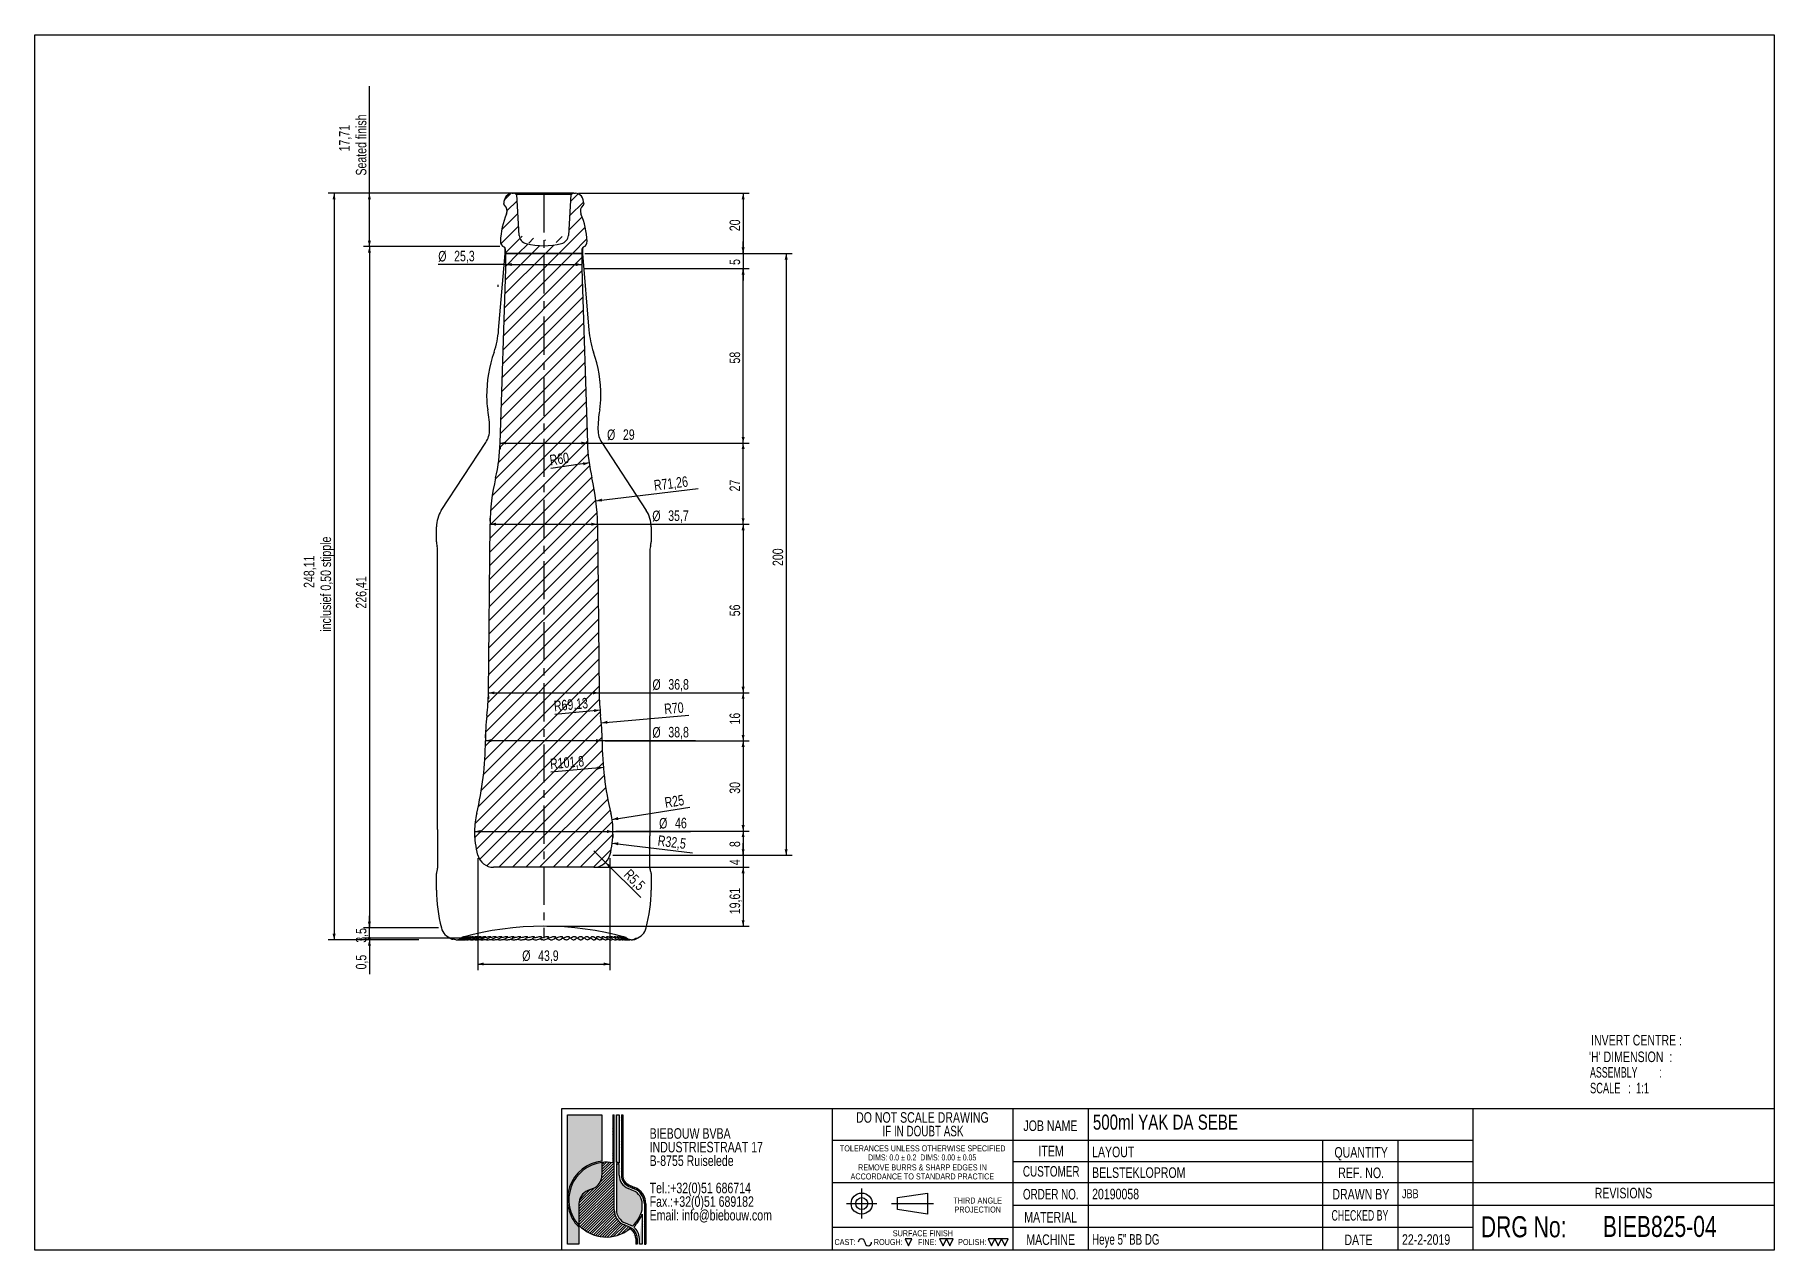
# Model space of a CAD drawing. Header units: millimetres. Extents: x 8 to 586, y 8 to 412.
import ezdxf

# ---------------------------------------------------------------- set-up
doc = ezdxf.new("R2010")
doc.units = ezdxf.units.MM
doc.linetypes.add('CENTERX2', pattern=[20.32, 12.7, -2.54, 2.54, -2.54])
doc.linetypes.add('HIDDEN', pattern=[1.905, 1.27, -0.635])
for name, color, linetype in [('CENTERLINE', 4, 'CENTERX2'), ('DIMENSIONS', 2, 'Continuous'), ('HATCH', 3, 'Continuous'), ('HIDDEN', 3, 'HIDDEN'), ('TEXT', 2, 'Continuous')]:
    doc.layers.add(name, color=color, linetype=linetype)
doc.layers.add('OUTLINE', color=7, linetype='Continuous', lineweight=25)
doc.styles.add('SLDTEXTSTYLE0', font='TXT', dxfattribs={"width": 0.75})
doc.styles.add('SLDTEXTSTYLE1', font='TXT', dxfattribs={"width": 0.660714})
doc.styles.add('SLDTEXTSTYLE2', font='TXT', dxfattribs={"width": 0.692308})
doc.styles.add('SLDTEXTSTYLE3', font='TXT', dxfattribs={"width": 0.702531})
doc.styles.add('SLDTEXTSTYLE4', font='TXT', dxfattribs={"width": 0.696874})
doc.styles.add('SLDTEXTSTYLE5', font='TXT', dxfattribs={"width": 0.620208})
doc.styles.add('SLDTEXTSTYLE6', font='TXT', dxfattribs={"width": 0.7})
doc.styles.add('SLDTEXTSTYLE7', font='TXT', dxfattribs={"width": 0.691176})
doc.styles.add('SLDTEXTSTYLE8', font='TXT', dxfattribs={"width": 0.625})
doc.dimstyles.new('SLDDIMSTYLE0', dxfattribs={"dimtxt": 3.5, "dimasz": 2, "dimexe": 0, "dimexo": 0.0625, "dimgap": 0.875, "dimtad": 1, "dimrnd": 1e-09, "dimzin": 12, "dimdsep": 46, "dimtxsty": 'SLDTEXTSTYLE0', "dimsah": 1, "dimcen": 0.09, "dimadec": 0, "dimazin": 3, "dimtfac": 1, "dimtofl": 0, "dimtmove": 0, "dimatfit": 3, "dimfxl": 0, "dimfrac": 2, "dimtolj": 1, "dimtzin": 12, "dimarcsym": 0})
doc.dimstyles.new('SLDDIMSTYLE1', dxfattribs={"dimtxt": 3.5, "dimasz": 1, "dimexe": 0, "dimexo": 0.0625, "dimgap": 0.875, "dimtad": 1, "dimrnd": 1e-09, "dimzin": 12, "dimdsep": 46, "dimtxsty": 'SLDTEXTSTYLE0', "dimblk1": 'DOT', "dimsah": 1, "dimcen": 0.09, "dimadec": 0, "dimazin": 3, "dimtfac": 1, "dimtmove": 0, "dimatfit": 0, "dimldrblk": 'DOT', "dimfxl": 0, "dimfrac": 2, "dimtolj": 1, "dimtzin": 12, "dimarcsym": 0})
doc.dimstyles.new('SLDDIMSTYLE2', dxfattribs={"dimtxt": 3.5, "dimasz": 2, "dimexe": 0, "dimexo": 0.0625, "dimgap": 0.875, "dimtad": 1, "dimrnd": 1e-09, "dimdsep": 46, "dimtxsty": 'SLDTEXTSTYLE0', "dimblk2": 'DOT', "dimsah": 1, "dimcen": 0.09, "dimadec": 0, "dimazin": 2, "dimtfac": 1, "dimtmove": 0, "dimatfit": 0, "dimfxl": 0, "dimfrac": 2, "dimtolj": 1, "dimtzin": 12, "dimarcsym": 0})
doc.dimstyles.new('SLDDIMSTYLE3', dxfattribs={"dimtxt": 3.5, "dimasz": 2, "dimexe": 0, "dimexo": 0.0625, "dimgap": 0.875, "dimtad": 1, "dimrnd": 1e-09, "dimzin": 12, "dimdsep": 46, "dimtxsty": 'SLDTEXTSTYLE0', "dimsah": 1, "dimcen": 0.09, "dimadec": 0, "dimazin": 3, "dimtfac": 1, "dimtmove": 0, "dimatfit": 0, "dimfxl": 0, "dimfrac": 2, "dimtolj": 1, "dimtzin": 12, "dimarcsym": 0})
doc.dimstyles.new('SLDDIMSTYLE4', dxfattribs={"dimtxt": 3.5, "dimasz": 2, "dimexe": 0, "dimexo": 0.0625, "dimgap": 0.875, "dimtad": 1, "dimrnd": 1e-09, "dimzin": 12, "dimdsep": 46, "dimtxsty": 'SLDTEXTSTYLE0', "dimsah": 1, "dimcen": 0, "dimadec": 0, "dimazin": 3, "dimtfac": 1, "dimtofl": 0, "dimtmove": 0, "dimatfit": 3, "dimfxl": 0, "dimfrac": 2, "dimtolj": 1, "dimtzin": 12, "dimarcsym": 0})
doc.dimstyles.new('SLDDIMSTYLE5', dxfattribs={"dimtxt": 3.5, "dimasz": 2, "dimexe": 0, "dimexo": 0.0625, "dimgap": 0.875, "dimtad": 1, "dimrnd": 1e-09, "dimzin": 12, "dimdsep": 46, "dimtxsty": 'SLDTEXTSTYLE0', "dimsah": 1, "dimcen": 0, "dimadec": 0, "dimazin": 3, "dimtfac": 1, "dimtofl": 0, "dimtmove": 0, "dimatfit": 3, "dimfxl": 0, "dimfrac": 2, "dimtolj": 1, "dimtzin": 12, "dimarcsym": 0})
doc.dimstyles.new('SLDDIMSTYLE6', dxfattribs={"dimtxt": 3.5, "dimasz": 2, "dimexe": 0, "dimexo": 0.0625, "dimgap": 0.875, "dimtad": 1, "dimrnd": 1e-09, "dimzin": 12, "dimdsep": 46, "dimtxsty": 'SLDTEXTSTYLE0', "dimsah": 1, "dimcen": 0, "dimadec": 0, "dimazin": 3, "dimtfac": 1, "dimtofl": 0, "dimtmove": 0, "dimatfit": 3, "dimfxl": 0, "dimfrac": 2, "dimtolj": 1, "dimtzin": 12, "dimarcsym": 0})

msp = doc.modelspace()

# ---------------------------------------------------------------- texts
at = {"layer": 'TEXT'}
for s, insert, char_height, attachment_point, style in [('INVERT CENTRE :', (525.132, 79.566), 3.5, 1, 'SLDTEXTSTYLE0'), ("'H' DIMENSION  :", (524.444, 74.039), 3.5, 1, 'SLDTEXTSTYLE0'), ('ASSEMBLY         :', (524.796, 68.878), 3.5, 1, 'SLDTEXTSTYLE8'), ('SCALE   :  1:1', (524.796, 63.641), 3.5, 1, 'SLDTEXTSTYLE1'), ('500ml YAK DA SEBE', (359.596, 53.071), 5, 1, 'SLDTEXTSTYLE0'), ('JOB NAME', (345.487, 51.128), 3.5, 2, 'SLDTEXTSTYLE0'), ('ITEM', (345.719, 42.701), 3.5, 2, 'SLDTEXTSTYLE0'), ('LAYOUT', (359.336, 42.422), 3.5, 1, 'SLDTEXTSTYLE0'), ('QUANTITY', (448.743, 42.282), 3.5, 2, 'SLDTEXTSTYLE0'), ('CUSTOMER', (345.756, 35.974), 3.5, 2, 'SLDTEXTSTYLE3'), ('BELSTEKLOPROM', (359.336, 35.546), 3.5, 1, 'SLDTEXTSTYLE0'), ('REF. NO.', (448.743, 35.47), 3.5, 2, 'SLDTEXTSTYLE0'), ('ORDER NO.', (345.608, 28.371), 3.5, 2, 'SLDTEXTSTYLE4'), ('20190058', (359.336, 28.424), 3.5, 1, 'SLDTEXTSTYLE0'), ('DRAWN BY', (448.648, 28.361), 3.5, 2, 'SLDTEXTSTYLE0'), ('JBB', (462.319, 28.29), 3, 1, 'SLDTEXTSTYLE0'), ('REVISIONS', (535.919, 28.74), 3.5, 2, 'SLDTEXTSTYLE0'), ('MATERIAL', (345.571, 20.703), 3.5, 2, 'SLDTEXTSTYLE0'), ('CHECKED BY', (448.336, 21.339), 3.5, 2, 'SLDTEXTSTYLE5'), ('DRG No:', (488.52, 19.303), 7, 1, 'SLDTEXTSTYLE0'), ('BIEB825-04', (529.047, 19.41), 7, 1, 'SLDTEXTSTYLE0'), ('CAST:', (273.741, 11.719), 2, 1, 'SLDTEXTSTYLE0'), ('ROUGH:', (286.818, 11.719), 2, 1, 'SLDTEXTSTYLE0'), ('SURFACE FINISH', (303.101, 14.636), 2, 2, 'SLDTEXTSTYLE0'), ('FINE:', (301.472, 11.719), 2, 1, 'SLDTEXTSTYLE0'), ('POLISH:', (314.824, 11.719), 2, 1, 'SLDTEXTSTYLE0'), ('MACHINE', (345.568, 13.254), 3.5, 2, 'SLDTEXTSTYLE0'), ('Heye 5" BB DG', (359.329, 13.353), 3.5, 1, 'SLDTEXTSTYLE2'), ('DATE', (447.867, 13.206), 3.5, 2, 'SLDTEXTSTYLE0'), ('22-2-2019', (462.319, 13.305), 3.5, 1, 'SLDTEXTSTYLE0')]:
    msp.add_mtext(s, dxfattribs=dict(at, insert=insert, char_height=char_height, attachment_point=attachment_point, style=style))

# ---------------------------------------------------------------- blocks, each defined once
blk = doc.blocks.new('SW_NOTE_0')
at = {"layer": 'TEXT', "color": 0, "char_height": 3.5, "attachment_point": 2}
for s, insert, style in [('DO NOT SCALE DRAWING', (28.71, 4.5), 'SLDTEXTSTYLE0'), ('IF IN DOUBT ASK', (28.89, -0.03), 'SLDTEXTSTYLE6')]:
    blk.add_mtext(s, dxfattribs=dict(at, insert=insert, style=style))
blk = doc.blocks.new('SW_NOTE_0_1')
at = {"layer": 'TEXT', "color": 0, "char_height": 2, "attachment_point": 2}
for s, insert, style in [('TOLERANCES UNLESS OTHERWISE SPECIFIED', (27.09, 2.57), 'SLDTEXTSTYLE0'), ('DIMS: 0.0 ± 0.2  DIMS: 0.00 ± 0.05', (26.93, -0.43), 'SLDTEXTSTYLE7')]:
    blk.add_mtext(s, dxfattribs=dict(at, insert=insert, style=style))
blk = doc.blocks.new('SW_NOTE_0_2')
at = {"layer": 'TEXT', "color": 0, "char_height": 2, "attachment_point": 2, "style": 'SLDTEXTSTYLE0'}
for s, insert in [('REMOVE BURRS & SHARP EDGES IN', (21.78, 2.57)), ('ACCORDANCE TO STANDARD PRACTICE', (21.75, -0.43))]:
    blk.add_mtext(s, dxfattribs=dict(at, insert=insert))
blk = doc.blocks.new('SW_NOTE_0_3')
at = {"layer": 'TEXT', "color": 0, "char_height": 2, "attachment_point": 2, "style": 'SLDTEXTSTYLE0'}
for s, insert in [('THIRD ANGLE', (8.34, 2.57)), ('PROJECTION', (8.33, -0.43))]:
    blk.add_mtext(s, dxfattribs=dict(at, insert=insert))
blk = doc.blocks.new('SW_NOTE_0_4')
at = {"layer": 'TEXT', "color": 0, "char_height": 3.5, "attachment_point": 1, "style": 'SLDTEXTSTYLE0'}
for s, insert in [('BIEBOUW BVBA', (0, 4.5)), ('INDUSTRIESTRAAT 17', (0, -0.03)), ('B-8755 Ruiselede', (0, -4.55)), ('Tel.:+32(0)51 686714', (0, -13.61)), ('Fax.:+32(0)51 689182', (0, -18.13)), ('Email: info@biebouw.com', (0, -22.66))]:
    blk.add_mtext(s, dxfattribs=dict(at, insert=insert))
blk = doc.blocks.new('_D')
at = {"layer": 'DIMENSIONS'}
for p, q in [((168.94, 359.3), (105.46, 359.3)), ((107.46, 359.3), (107.46, 111.19)), ((135.58, 111.19), (105.46, 111.19))]:
    blk.add_line(p, q, dxfattribs=at)
for points in [[(107.46, 359.3), (106.96, 357.3), (107.96, 357.3)], [(107.46, 111.19), (107.96, 113.19), (106.96, 113.19)]]:
    blk.add_solid(points, dxfattribs=at)
at = {"layer": 'DIMENSIONS', "char_height": 3.5, "attachment_point": 1, "rotation": 90, "style": 'SLDTEXTSTYLE0'}
for s, insert in [('inclusief 0,50 stipple', (102.95, 213.59)), ('248,11', (97.39, 228.14))]:
    blk.add_mtext(s, dxfattribs=dict(at, insert=insert))
blk = doc.blocks.new('_Dot')
at = {"color": 0, "linetype": 'ByBlock', "lineweight": -2}
blk.add_line((-0.5, 0), (-1, 0), dxfattribs=at)
at = {"color": 0, "linetype": 'ByBlock', "const_width": 0.5}
blk.add_lwpolyline([(-0.25, 0, 1), (0.25, 0, 1)], format="xyb", close=True, dxfattribs=at)
blk = doc.blocks.new('_D_1')
at = {"layer": 'DIMENSIONS'}
for p, q in [((119.2, 115.19), (119.2, 119.19)), ((142.17, 115.19), (117.2, 115.19)), ((157.38, 111.69), (117.2, 111.69)), ((119.2, 111.69), (119.2, 115.19)), ((119.2, 111.69), (119.2, 107.69))]:
    blk.add_line(p, q, dxfattribs=at)
blk.add_solid([(119.2, 115.19), (119.7, 117.19), (118.7, 117.19)], dxfattribs=at)
at = {"layer": 'DIMENSIONS', "rotation": 90.0000000000004}
blk.add_blockref('_Dot', (119.2, 111.69), dxfattribs=at)
at = {"layer": 'DIMENSIONS', "insert": (114.69, 110.21), "char_height": 3.5, "attachment_point": 1, "rotation": 90, "style": 'SLDTEXTSTYLE0'}
blk.add_mtext('3,5', dxfattribs=at)
blk = doc.blocks.new('_D_2')
at = {"layer": 'DIMENSIONS'}
for p, q in [((119.2, 111.69), (119.2, 115.69)), ((157.38, 111.69), (117.2, 111.69)), ((135.58, 111.19), (117.2, 111.19)), ((119.2, 111.19), (119.2, 111.69)), ((119.2, 111.19), (119.2, 99.74))]:
    blk.add_line(p, q, dxfattribs=at)
blk.add_solid([(119.2, 111.19), (118.7, 109.19), (119.7, 109.19)], dxfattribs=at)
at = {"layer": 'DIMENSIONS', "rotation": 270.0000000000004}
blk.add_blockref('_Dot', (119.2, 111.69), dxfattribs=at)
at = {"layer": 'DIMENSIONS', "insert": (114.69, 101.33), "char_height": 3.5, "attachment_point": 1, "rotation": 90, "style": 'SLDTEXTSTYLE0'}
blk.add_mtext('0,5', dxfattribs=at)
blk = doc.blocks.new('_D_3')
at = {"layer": 'DIMENSIONS'}
for p, q in [((200.13, 139.3), (245.38, 139.3)), ((243.38, 139.3), (243.38, 143.3)), ((243.38, 139.3), (243.38, 135.3)), ((194.79, 135.3), (245.38, 135.3)), ((243.38, 135.3), (243.38, 131.3))]:
    blk.add_line(p, q, dxfattribs=at)
for points in [[(243.38, 139.3), (243.88, 141.3), (242.88, 141.3)], [(243.38, 135.3), (242.88, 133.3), (243.88, 133.3)]]:
    blk.add_solid(points, dxfattribs=at)
at = {"layer": 'DIMENSIONS', "insert": (238.87, 136.01), "char_height": 3.5, "attachment_point": 1, "rotation": 90, "style": 'SLDTEXTSTYLE0'}
blk.add_mtext('4', dxfattribs=at)
blk = doc.blocks.new('_D_4')
at = {"layer": 'DIMENSIONS'}
for p, q in [((119.2, 359.3), (119.2, 394.89)), ((165.6, 359.3), (117.2, 359.3)), ((119.2, 341.6), (119.2, 359.3)), ((162.48, 341.6), (117.2, 341.6))]:
    blk.add_line(p, q, dxfattribs=at)
for points in [[(119.2, 359.3), (118.7, 357.3), (119.7, 357.3)], [(119.2, 341.6), (119.7, 343.6), (118.7, 343.6)]]:
    blk.add_solid(points, dxfattribs=at)
at = {"layer": 'DIMENSIONS', "char_height": 3.5, "attachment_point": 1, "rotation": 90, "style": 'SLDTEXTSTYLE0'}
for s, insert in [('17,71', (109.13, 373.24)), ('Seated finish', (114.69, 365.21))]:
    blk.add_mtext(s, dxfattribs=dict(at, insert=insert))
blk = doc.blocks.new('_D_5')
at = {"layer": 'DIMENSIONS'}
for p, q in [((155.18, 138.3), (155.18, 101.13)), ((199.08, 138.3), (199.08, 101.13)), ((155.18, 103.13), (199.08, 103.13))]:
    blk.add_line(p, q, dxfattribs=at)
for points in [[(155.18, 103.13), (157.18, 102.63), (157.18, 103.63)], [(199.08, 103.13), (197.08, 103.63), (197.08, 102.63)]]:
    blk.add_solid(points, dxfattribs=at)
at = {"layer": 'DIMENSIONS', "char_height": 3.5, "attachment_point": 1, "style": 'SLDTEXTSTYLE0'}
for s, insert in [('%%c', (169.97, 107.65)), ('43,9', (175.25, 107.65))]:
    blk.add_mtext(s, dxfattribs=dict(at, insert=insert))
blk = doc.blocks.new('_D_6')
at = {"layer": 'DIMENSIONS'}
for p, q in [((162.48, 341.6), (117.2, 341.6)), ((119.2, 341.6), (119.2, 115.19)), ((142.12, 115.19), (117.2, 115.19))]:
    blk.add_line(p, q, dxfattribs=at)
for points in [[(119.2, 341.6), (118.7, 339.6), (119.7, 339.6)], [(119.2, 115.19), (119.7, 117.19), (118.7, 117.19)]]:
    blk.add_solid(points, dxfattribs=at)
at = {"layer": 'DIMENSIONS', "insert": (114.69, 221.28), "char_height": 3.5, "attachment_point": 1, "rotation": 90, "style": 'SLDTEXTSTYLE0'}
blk.add_mtext('226,41', dxfattribs=at)
blk = doc.blocks.new('_D_7')
at = {"layer": 'DIMENSIONS'}
blk.add_line((196.92, 168.41), (179.47, 166.88), dxfattribs=at)
blk.add_solid([(196.92, 168.41), (194.89, 168.73), (194.97, 167.74)], dxfattribs=at)
at = {"layer": 'DIMENSIONS', "insert": (179.08, 171.37), "char_height": 3.5, "attachment_point": 1, "rotation": 5.0119, "style": 'SLDTEXTSTYLE0'}
blk.add_mtext('R101,8', dxfattribs=at)
blk = doc.blocks.new('_D_8')
at = {"layer": 'DIMENSIONS'}
blk.add_line((199.83, 151.19), (225.68, 155.25), dxfattribs=at)
blk.add_solid([(199.83, 151.19), (201.88, 151), (201.73, 151.99)], dxfattribs=at)
at = {"layer": 'DIMENSIONS', "insert": (217.07, 158.46), "char_height": 3.5, "attachment_point": 1, "rotation": 8.93664, "style": 'SLDTEXTSTYLE0'}
blk.add_mtext('R25', dxfattribs=at)
blk = doc.blocks.new('_D_9')
at = {"layer": 'DIMENSIONS'}
blk.add_line((199.89, 143.33), (226.52, 140.05), dxfattribs=at)
blk.add_solid([(199.89, 143.33), (201.81, 142.59), (201.94, 143.58)], dxfattribs=at)
at = {"layer": 'DIMENSIONS', "insert": (215.27, 145.97), "char_height": 3.5, "attachment_point": 1, "rotation": 352.97282, "style": 'SLDTEXTSTYLE0'}
blk.add_mtext('R32,5', dxfattribs=at)
blk = doc.blocks.new('_D_10')
at = {"layer": 'DIMENSIONS'}
for p, q in [((164.48, 335.64), (142.07, 335.64)), ((164.48, 335.64), (189.78, 335.64)), ((164.48, 333.3), (164.48, 333.64))]:
    blk.add_line(p, q, dxfattribs=at)
for points in [[(164.48, 335.64), (166.48, 335.14), (166.48, 336.14)], [(189.78, 335.64), (187.78, 336.14), (187.78, 335.14)]]:
    blk.add_solid(points, dxfattribs=at)
at = {"layer": 'DIMENSIONS', "char_height": 3.5, "attachment_point": 1, "style": 'SLDTEXTSTYLE0'}
for s, insert in [('%%c', (142.07, 340.15)), ('25,3', (147.34, 340.2))]:
    blk.add_mtext(s, dxfattribs=dict(at, insert=insert))
blk = doc.blocks.new('_D_11')
at = {"layer": 'DIMENSIONS'}
for p, q in [((190.78, 339.3), (259.68, 339.3)), ((257.68, 339.3), (257.68, 139.3)), ((200.13, 139.3), (259.68, 139.3))]:
    blk.add_line(p, q, dxfattribs=at)
for points in [[(257.68, 339.3), (257.18, 337.3), (258.18, 337.3)], [(257.68, 139.3), (258.18, 141.3), (257.18, 141.3)]]:
    blk.add_solid(points, dxfattribs=at)
at = {"layer": 'DIMENSIONS', "insert": (253.17, 235.42), "char_height": 3.5, "attachment_point": 1, "rotation": 90, "style": 'SLDTEXTSTYLE0'}
blk.add_mtext('200', dxfattribs=at)
blk = doc.blocks.new('_D_12')
at = {"layer": 'DIMENSIONS'}
blk.add_line((194.48, 257.11), (228.47, 261.2), dxfattribs=at)
blk.add_solid([(194.48, 257.11), (196.52, 256.85), (196.4, 257.84)], dxfattribs=at)
at = {"layer": 'DIMENSIONS', "insert": (213.56, 263.95), "char_height": 3.5, "attachment_point": 1, "rotation": 6.8555, "style": 'SLDTEXTSTYLE0'}
blk.add_mtext('R71,26', dxfattribs=at)
blk = doc.blocks.new('_D_13')
at = {"layer": 'DIMENSIONS'}
for p, q in [((195.98, 249.3), (245.38, 249.3)), ((243.38, 249.3), (243.38, 193.3)), ((196.53, 193.3), (245.38, 193.3))]:
    blk.add_line(p, q, dxfattribs=at)
for points in [[(243.38, 249.3), (242.88, 247.3), (243.88, 247.3)], [(243.38, 193.3), (243.88, 195.3), (242.88, 195.3)]]:
    blk.add_solid(points, dxfattribs=at)
at = {"layer": 'DIMENSIONS', "insert": (238.87, 218.72), "char_height": 3.5, "attachment_point": 1, "rotation": 90, "style": 'SLDTEXTSTYLE0'}
blk.add_mtext('56', dxfattribs=at)
blk = doc.blocks.new('_D_14')
at = {"layer": 'DIMENSIONS'}
for p, q in [((159.28, 250.3), (159.28, 251.33)), ((159.28, 249.33), (194.98, 249.33)), ((194.98, 250.3), (194.98, 251.33)), ((194.98, 249.33), (227.52, 249.33))]:
    blk.add_line(p, q, dxfattribs=at)
for points in [[(159.28, 249.33), (161.28, 248.83), (161.28, 249.83)], [(194.98, 249.33), (192.98, 249.83), (192.98, 248.83)]]:
    blk.add_solid(points, dxfattribs=at)
at = {"layer": 'DIMENSIONS', "char_height": 3.5, "attachment_point": 1, "style": 'SLDTEXTSTYLE0'}
for s, insert in [('%%c', (213.19, 253.84)), ('35,7', (218.47, 253.9))]:
    blk.add_mtext(s, dxfattribs=dict(at, insert=insert))
blk = doc.blocks.new('_D_15')
at = {"layer": 'DIMENSIONS'}
for p, q in [((192.63, 276.3), (245.38, 276.3)), ((243.38, 249.3), (243.38, 276.3)), ((195.98, 249.3), (245.38, 249.3))]:
    blk.add_line(p, q, dxfattribs=at)
for points in [[(243.38, 276.3), (242.88, 274.3), (243.88, 274.3)], [(243.38, 249.3), (243.88, 251.3), (242.88, 251.3)]]:
    blk.add_solid(points, dxfattribs=at)
at = {"layer": 'DIMENSIONS', "insert": (238.87, 260.22), "char_height": 3.5, "attachment_point": 1, "rotation": 90, "style": 'SLDTEXTSTYLE0'}
blk.add_mtext('27', dxfattribs=at)
blk = doc.blocks.new('_D_16')
at = {"layer": 'DIMENSIONS'}
for p, q in [((190.78, 334.3), (245.38, 334.3)), ((243.38, 276.3), (243.38, 334.3)), ((192.63, 276.3), (245.38, 276.3))]:
    blk.add_line(p, q, dxfattribs=at)
for points in [[(243.38, 334.3), (242.88, 332.3), (243.88, 332.3)], [(243.38, 276.3), (243.88, 278.3), (242.88, 278.3)]]:
    blk.add_solid(points, dxfattribs=at)
at = {"layer": 'DIMENSIONS', "insert": (238.87, 302.72), "char_height": 3.5, "attachment_point": 1, "rotation": 90, "style": 'SLDTEXTSTYLE0'}
blk.add_mtext('58', dxfattribs=at)
blk = doc.blocks.new('_D_17')
at = {"layer": 'DIMENSIONS'}
for p, q in [((243.38, 339.3), (243.38, 343.3)), ((190.78, 339.3), (245.38, 339.3)), ((243.38, 339.3), (243.38, 334.3)), ((190.78, 334.3), (245.38, 334.3)), ((243.38, 334.3), (243.38, 330.3))]:
    blk.add_line(p, q, dxfattribs=at)
for points in [[(243.38, 339.3), (243.88, 341.3), (242.88, 341.3)], [(243.38, 334.3), (242.88, 332.3), (243.88, 332.3)]]:
    blk.add_solid(points, dxfattribs=at)
at = {"layer": 'DIMENSIONS', "insert": (238.87, 335.51), "char_height": 3.5, "attachment_point": 1, "rotation": 90, "style": 'SLDTEXTSTYLE0'}
blk.add_mtext('5', dxfattribs=at)
blk = doc.blocks.new('_D_18')
at = {"layer": 'DIMENSIONS'}
for p, q in [((162.63, 276.29), (191.63, 276.29)), ((162.63, 275.3), (162.63, 274.29)), ((191.63, 276.29), (208.62, 276.29)), ((191.63, 275.3), (191.63, 274.29))]:
    blk.add_line(p, q, dxfattribs=at)
for points in [[(162.63, 276.29), (164.63, 275.79), (164.63, 276.79)], [(191.63, 276.29), (189.63, 276.79), (189.63, 275.79)]]:
    blk.add_solid(points, dxfattribs=at)
at = {"layer": 'DIMENSIONS', "char_height": 3.5, "attachment_point": 1, "style": 'SLDTEXTSTYLE0'}
for s, insert in [('%%c', (198.17, 280.8)), ('29', (203.44, 280.85))]:
    blk.add_mtext(s, dxfattribs=dict(at, insert=insert))
blk = doc.blocks.new('_D_19')
at = {"layer": 'DIMENSIONS'}
blk.add_line((192.22, 269.67), (179.51, 267.84), dxfattribs=at)
blk.add_solid([(192.22, 269.67), (190.17, 269.87), (190.31, 268.89)], dxfattribs=at)
at = {"layer": 'DIMENSIONS', "insert": (178.87, 272.3), "char_height": 3.5, "attachment_point": 1, "rotation": 8.19368, "style": 'SLDTEXTSTYLE0'}
blk.add_mtext('R60', dxfattribs=at)
blk = doc.blocks.new('_D_20')
at = {"layer": 'DIMENSIONS'}
for q in [(193.79, 140.8), (209.33, 125.27)]:
    blk.add_line((197.68, 136.91), q, dxfattribs=at)
blk.add_solid([(197.68, 136.91), (198.74, 135.15), (199.45, 135.85)], dxfattribs=at)
at = {"layer": 'DIMENSIONS', "insert": (205.92, 135.01), "char_height": 3.5, "attachment_point": 1, "rotation": 315, "style": 'SLDTEXTSTYLE0'}
blk.add_mtext('R5,5', dxfattribs=at)
blk = doc.blocks.new('_D_21')
at = {"layer": 'DIMENSIONS'}
for p, q in [((188.67, 359.3), (245.38, 359.3)), ((243.38, 359.3), (243.38, 339.3)), ((190.78, 339.3), (245.38, 339.3))]:
    blk.add_line(p, q, dxfattribs=at)
for points in [[(243.38, 359.3), (242.88, 357.3), (243.88, 357.3)], [(243.38, 339.3), (243.88, 341.3), (242.88, 341.3)]]:
    blk.add_solid(points, dxfattribs=at)
at = {"layer": 'DIMENSIONS', "insert": (238.87, 346.72), "char_height": 3.5, "attachment_point": 1, "rotation": 90, "style": 'SLDTEXTSTYLE0'}
blk.add_mtext('20', dxfattribs=at)
blk = doc.blocks.new('_D_22')
at = {"layer": 'DIMENSIONS'}
for p, q in [((158.73, 193.26), (195.53, 193.26)), ((158.73, 192.3), (158.73, 191.26)), ((195.53, 193.26), (227.57, 193.26)), ((195.53, 192.3), (195.53, 191.26))]:
    blk.add_line(p, q, dxfattribs=at)
for points in [[(158.73, 193.26), (160.73, 192.76), (160.73, 193.76)], [(195.53, 193.26), (193.53, 193.76), (193.53, 192.76)]]:
    blk.add_solid(points, dxfattribs=at)
at = {"layer": 'DIMENSIONS', "char_height": 3.5, "attachment_point": 1, "style": 'SLDTEXTSTYLE0'}
for s, insert in [('%%c', (213.24, 197.77)), ('36,8', (218.52, 197.82))]:
    blk.add_mtext(s, dxfattribs=dict(at, insert=insert))
blk = doc.blocks.new('_D_23')
at = {"layer": 'DIMENSIONS'}
blk.add_line((195.83, 187.53), (180.77, 186.12), dxfattribs=at)
blk.add_solid([(195.83, 187.53), (193.79, 187.84), (193.89, 186.85)], dxfattribs=at)
at = {"layer": 'DIMENSIONS', "insert": (180.35, 190.61), "char_height": 3.5, "attachment_point": 1, "rotation": 5.35249, "style": 'SLDTEXTSTYLE0'}
blk.add_mtext('R69,13', dxfattribs=at)
blk = doc.blocks.new('_D_24')
at = {"layer": 'DIMENSIONS'}
blk.add_line((196.28, 183.31), (225.38, 185.82), dxfattribs=at)
blk.add_solid([(196.28, 183.31), (198.31, 182.99), (198.23, 183.98)], dxfattribs=at)
at = {"layer": 'DIMENSIONS', "insert": (217.02, 189.63), "char_height": 3.5, "attachment_point": 1, "rotation": 4.92377, "style": 'SLDTEXTSTYLE0'}
blk.add_mtext('R70', dxfattribs=at)
blk = doc.blocks.new('_D_25')
at = {"layer": 'DIMENSIONS'}
for p, q in [((194.79, 135.3), (245.38, 135.3)), ((243.38, 135.3), (243.38, 115.69)), ((178.13, 115.69), (245.38, 115.69))]:
    blk.add_line(p, q, dxfattribs=at)
for points in [[(243.38, 135.3), (242.88, 133.3), (243.88, 133.3)], [(243.38, 115.69), (243.88, 117.69), (242.88, 117.69)]]:
    blk.add_solid(points, dxfattribs=at)
at = {"layer": 'DIMENSIONS', "insert": (238.87, 119.68), "char_height": 3.5, "attachment_point": 1, "rotation": 90, "style": 'SLDTEXTSTYLE0'}
blk.add_mtext('19,61', dxfattribs=at)
blk = doc.blocks.new('_D_26')
at = {"layer": 'DIMENSIONS'}
for p, q in [((196.53, 193.3), (245.38, 193.3)), ((243.38, 193.3), (243.38, 177.3)), ((197.53, 177.3), (245.38, 177.3))]:
    blk.add_line(p, q, dxfattribs=at)
for points in [[(243.38, 193.3), (242.88, 191.3), (243.88, 191.3)], [(243.38, 177.3), (243.88, 179.3), (242.88, 179.3)]]:
    blk.add_solid(points, dxfattribs=at)
at = {"layer": 'DIMENSIONS', "insert": (238.87, 182.72), "char_height": 3.5, "attachment_point": 1, "rotation": 90, "style": 'SLDTEXTSTYLE0'}
blk.add_mtext('16', dxfattribs=at)
blk = doc.blocks.new('_D_27')
at = {"layer": 'DIMENSIONS'}
for p, q in [((157.73, 178.3), (157.73, 179.38)), ((196.53, 178.3), (196.53, 179.38)), ((157.73, 177.38), (196.53, 177.38)), ((196.53, 177.38), (227.57, 177.38))]:
    blk.add_line(p, q, dxfattribs=at)
for points in [[(157.73, 177.38), (159.73, 176.88), (159.73, 177.88)], [(196.53, 177.38), (194.53, 177.88), (194.53, 176.88)]]:
    blk.add_solid(points, dxfattribs=at)
at = {"layer": 'DIMENSIONS', "char_height": 3.5, "attachment_point": 1, "style": 'SLDTEXTSTYLE0'}
for s, insert in [('%%c', (213.24, 181.89)), ('38,8', (218.52, 181.95))]:
    blk.add_mtext(s, dxfattribs=dict(at, insert=insert))
blk = doc.blocks.new('_D_28')
at = {"layer": 'DIMENSIONS'}
for p, q in [((154.13, 147.17), (200.13, 147.17)), ((154.13, 146.3), (154.13, 145.17)), ((200.13, 147.17), (225.92, 147.17)), ((200.13, 146.3), (200.13, 145.17))]:
    blk.add_line(p, q, dxfattribs=at)
for points in [[(154.13, 147.17), (156.13, 146.67), (156.13, 147.67)], [(200.13, 147.17), (198.13, 147.67), (198.13, 146.67)]]:
    blk.add_solid(points, dxfattribs=at)
at = {"layer": 'DIMENSIONS', "char_height": 3.5, "attachment_point": 1, "style": 'SLDTEXTSTYLE0'}
for s, insert in [('%%c', (215.47, 151.68)), ('46', (220.75, 151.74))]:
    blk.add_mtext(s, dxfattribs=dict(at, insert=insert))
blk = doc.blocks.new('_D_29')
at = {"layer": 'DIMENSIONS'}
for p, q in [((197.53, 177.3), (245.38, 177.3)), ((243.38, 177.3), (243.38, 147.3)), ((201.13, 147.3), (245.38, 147.3))]:
    blk.add_line(p, q, dxfattribs=at)
for points in [[(243.38, 177.3), (242.88, 175.3), (243.88, 175.3)], [(243.38, 147.3), (243.88, 149.3), (242.88, 149.3)]]:
    blk.add_solid(points, dxfattribs=at)
at = {"layer": 'DIMENSIONS', "insert": (238.87, 159.72), "char_height": 3.5, "attachment_point": 1, "rotation": 90, "style": 'SLDTEXTSTYLE0'}
blk.add_mtext('30', dxfattribs=at)
blk = doc.blocks.new('_D_30')
at = {"layer": 'DIMENSIONS'}
for p, q in [((201.13, 147.3), (245.38, 147.3)), ((243.38, 147.3), (243.38, 139.3)), ((200.13, 139.3), (245.38, 139.3))]:
    blk.add_line(p, q, dxfattribs=at)
for points in [[(243.38, 147.3), (242.88, 145.3), (243.88, 145.3)], [(243.38, 139.3), (243.88, 141.3), (242.88, 141.3)]]:
    blk.add_solid(points, dxfattribs=at)
at = {"layer": 'DIMENSIONS', "insert": (238.87, 142.01), "char_height": 3.5, "attachment_point": 1, "rotation": 90, "style": 'SLDTEXTSTYLE0'}
blk.add_mtext('8', dxfattribs=at)

# ---------------------------------------------------------------- dimensions: what is measured, and where the dimension line sits
at = {"layer": 'DIMENSIONS'}
for base, p1, p2, angle, text, picture, middle in [((119.2018, 359.3035), (163.484, 341.598), (166.5965, 359.3035), 90, '<>\\PSeated finish', '_D_4', (119.2018, 379.0576)), ((107.461, 111.192), (136.577, 359.303), (136.577, 111.192), 90, '<>\\Pinclusief 0,50 stipple', '_D', (107.461, 235.248)), ((189.784, 335.637), (164.484, 334.303), (189.784, 334.303), 0, '%%c<>', '_D_10', (149.23, 335.637))]:
    dim = msp.add_linear_dim(base=base, p1=p1, p2=p2, angle=angle, text=text, dimstyle='SLDDIMSTYLE0', dxfattribs=at)
    dim.commit()
    dim.dimension.update_dxf_attribs({"geometry": picture, "text_midpoint": middle, "dimtype": 160})
for base, p1, p2, dimstyle, picture, middle in [((243.384, 339.303), (187.671, 359.303), (189.784, 339.303), 'SLDDIMSTYLE0', '_D_21', (243.384, 349.303)), ((119.202, 115.192), (163.484, 341.598), (143.115, 115.192), 'SLDDIMSTYLE0', '_D_6', (119.202, 228.395)), ((243.384, 334.303), (189.784, 339.303), (189.784, 334.303), 'SLDDIMSTYLE3', '_D_17', (243.384, 336.803)), ((257.684, 139.303), (189.784, 339.303), (199.134, 139.303), 'SLDDIMSTYLE0', '_D_11', (257.684, 239.303)), ((243.384, 334.303), (191.634, 276.303), (189.784, 334.303), 'SLDDIMSTYLE0', '_D_16', (243.384, 305.303)), ((243.384, 276.303), (194.984, 249.303), (191.634, 276.303), 'SLDDIMSTYLE0', '_D_15', (243.384, 262.803)), ((243.384, 193.303), (194.984, 249.303), (195.534, 193.303), 'SLDDIMSTYLE0', '_D_13', (243.384, 221.303)), ((243.384, 177.303), (195.534, 193.303), (196.534, 177.303), 'SLDDIMSTYLE0', '_D_26', (243.384, 185.303)), ((243.384, 147.303), (196.534, 177.303), (200.134, 147.303), 'SLDDIMSTYLE0', '_D_29', (243.384, 162.303)), ((243.384, 139.303), (200.134, 147.303), (199.134, 139.303), 'SLDDIMSTYLE0', '_D_30', (243.384, 143.303)), ((243.384, 135.303), (199.134, 139.303), (193.792, 135.303), 'SLDDIMSTYLE3', '_D_3', (243.384, 137.303)), ((243.384, 115.692), (193.792, 135.303), (177.134, 115.692), 'SLDDIMSTYLE0', '_D_25', (243.384, 125.498)), ((119.202, 115.192), (158.379, 111.692), (143.165, 115.192), 'SLDDIMSTYLE1', '_D_1', (119.202, 113.442)), ((119.202, 111.692), (136.577, 111.192), (158.379, 111.692), 'SLDDIMSTYLE2', '_D_2', (119.202, 104.559))]:
    dim = msp.add_linear_dim(base=base, p1=p1, p2=p2, angle=90, dimstyle=dimstyle, dxfattribs=at)
    dim.commit()
    dim.dimension.update_dxf_attribs({"geometry": picture, "text_midpoint": middle, "dimtype": 160})
for base, p1, p2, picture, middle in [((191.634, 276.287), (162.634, 276.303), (191.634, 276.303), '_D_18', (203.392, 276.287)), ((194.984, 249.331), (159.284, 249.303), (194.984, 249.303), '_D_14', (220.358, 249.331)), ((195.534, 193.259), (158.734, 193.303), (195.534, 193.303), '_D_22', (220.409, 193.259)), ((196.534, 177.383), (157.734, 177.303), (196.534, 177.303), '_D_27', (220.409, 177.383)), ((200.134, 147.17), (154.134, 147.303), (200.134, 147.303), '_D_28', (220.692, 147.17)), ((199.084, 103.134), (155.184, 139.303), (199.084, 139.303), '_D_5', (177.134, 103.134))]:
    dim = msp.add_linear_dim(base=base, p1=p1, p2=p2, text='%%c<>', dimstyle='SLDDIMSTYLE0', dxfattribs=at)
    dim.commit()
    dim.dimension.update_dxf_attribs({"geometry": picture, "text_midpoint": middle, "dimtype": 160})
for center, mpoint, dimstyle, picture, middle in [((251.603, 278.216), (192.216, 269.665), 'SLDDIMSTYLE4', '_D_19', (183.416, 268.398)), ((123.726, 248.604), (194.478, 257.11), 'SLDDIMSTYLE4', '_D_12', (221.326, 260.338)), ((264.664, 193.982), (195.832, 187.533), 'SLDDIMSTYLE6', '_D_23', (187.921, 186.792)), ((126.534, 177.303), (196.276, 183.312), 'SLDDIMSTYLE6', '_D_24', (221.433, 185.479)), ((298.334, 177.303), (196.923, 168.41), 'SLDDIMSTYLE4', '_D_7', (186.648, 167.509)), ((175.134, 147.303), (199.83, 151.187), 'SLDDIMSTYLE4', '_D_8', (221.805, 154.643)), ((167.634, 147.303), (199.89, 143.327), 'SLDDIMSTYLE4', '_D_9', (220.692, 140.763)), ((193.792, 140.803), (197.682, 136.914), 'SLDDIMSTYLE5', '_D_20', (206.195, 128.401))]:
    dim = msp.add_radius_dim(center=center, mpoint=mpoint, dimstyle=dimstyle, dxfattribs=at)
    dim.commit()
    dim.dimension.update_dxf_attribs({"geometry": picture, "text_midpoint": middle, "dimtype": 164})

# ---------------------------------------------------------------- hatches: boundary and pattern name
at = {"layer": 'HATCH'}
h = msp.add_hatch(dxfattribs=at)
h.set_pattern_fill('ANSI31', color=256, angle=3e-322, style=0)
edge = h.paths.add_edge_path(flags=0)
edge.add_line((189.834, 339.303), (189.834, 340.729))
edge.add_arc((190.634, 340.729), 0.8, 113.132396, 180, ccw=False)
edge.add_arc((189.534, 343.303), 2, 293.132396, 362.005823)
edge.add_arc((166.548, 342.498), 25, 2.005823, 23.455588)
edge.add_arc((191.684, 353.405), 2.4, 127.117263, 203.455588, ccw=False)
edge.add_arc((189.934, 355.717), 0.5, 307.117263, 360)
edge.add_line((190.434, 355.717), (190.434, 355.953))
edge.add_arc((186.434, 355.953), 4, 0, 35.979801)
edge.add_line((189.671, 358.303), (189.621, 358.303))
edge.add_arc((187.671, 356.903), 2.4, 35.685335, 90)
edge.add_line((187.671, 359.303), (187.148, 359.303))
edge.add_arc((187.148, 358.303), 1, 90, 135.572996)
edge.add_line((186.434, 359.003), (186.134, 359.003))
edge.add_line((186.134, 359.003), (186.134, 358.883))
edge.add_line((186.134, 358.883), (185.304, 345.318))
edge.add_arc((182.31, 345.501), 3, 283.607396, 356.5, ccw=False)
edge.add_arc((177.134, 366.883), 25, 256.392604, 283.607396, ccw=False)
edge.add_arc((171.958, 345.501), 3, 183.5, 256.392604, ccw=False)
edge.add_line((168.964, 345.318), (168.134, 358.883))
edge.add_line((168.134, 358.883), (168.134, 359.003))
edge.add_line((168.134, 359.003), (167.834, 359.003))
edge.add_arc((167.12, 358.303), 1, 44.427004, 90)
edge.add_line((167.12, 359.303), (166.597, 359.303))
edge.add_arc((166.597, 356.903), 2.4, 90, 144.314665)
edge.add_line((164.647, 358.303), (164.597, 358.303))
edge.add_arc((167.834, 355.953), 4, 144.020199, 180)
edge.add_line((163.834, 355.953), (163.834, 355.717))
edge.add_arc((164.334, 355.717), 0.5, 180, 232.882737)
edge.add_arc((162.584, 353.405), 2.4, -23.455588, 52.882737, ccw=False)
edge.add_arc((187.72, 342.498), 25, 156.544412, 177.994177)
edge.add_arc((164.734, 343.303), 2, 177.994177, 246.867604)
edge.add_arc((163.634, 340.729), 0.8, 0, 66.867604, ccw=False)
edge.add_line((164.434, 340.729), (164.434, 339.303))
edge.add_line((164.434, 339.303), (189.834, 339.303))
h = msp.add_hatch(dxfattribs=at)
h.set_pattern_fill('ANSI31', color=256, angle=3e-322, style=0)
edge = h.paths.add_edge_path(flags=0)
edge.add_line((164.484, 339.303), (164.484, 334.303))
edge.add_line((164.484, 334.303), (162.634, 276.303))
edge.add_arc((102.664, 278.216), 60, 346.961813, 358.173082, ccw=False)
edge.add_arc((230.542, 248.604), 71.262, 166.961813, 179.437292)
edge.add_line((159.284, 249.303), (158.734, 193.303))
edge.add_arc((89.604, 193.982), 69.133, 353.114962, 359.437292, ccw=False)
edge.add_arc((227.734, 177.303), 70, 173.114962, 180)
edge.add_arc((55.934, 177.303), 101.8, 346.314453, 360, ccw=False)
edge.add_arc((179.134, 147.303), 25, 166.314453, 180)
edge.add_arc((186.634, 147.303), 32.5, 180, 194.250033)
edge.add_line((155.134, 139.303), (155.184, 139.303))
edge.add_arc((160.475, 140.803), 5.5, 195.82662, 270)
edge.add_line((160.475, 135.303), (193.792, 135.303))
edge.add_arc((193.792, 140.803), 5.5, 270, 344.17338)
edge.add_line((199.084, 139.303), (199.134, 139.303))
edge.add_arc((167.634, 147.303), 32.5, 345.749967, 360)
edge.add_arc((175.134, 147.303), 25, 0, 13.685547)
edge.add_arc((298.334, 177.303), 101.8, 180, 193.685547, ccw=False)
edge.add_arc((126.534, 177.303), 70, 0, 6.885038)
edge.add_arc((264.664, 193.982), 69.133, 180.562708, 186.885038, ccw=False)
edge.add_line((195.534, 193.303), (194.984, 249.303))
edge.add_arc((123.726, 248.604), 71.262, 0.562708, 13.038187)
edge.add_arc((251.603, 278.216), 60, 181.826918, 193.038187, ccw=False)
edge.add_line((191.634, 276.303), (189.784, 334.303))
edge.add_line((189.784, 334.303), (189.784, 339.303))
edge.add_line((189.784, 339.303), (164.484, 339.303))
h = msp.add_hatch(color=256, dxfattribs=at)
edge = h.paths.add_edge_path(flags=0)
edge.add_arc((197.9, 24.811), 12.9, 96.37937, 180, ccw=False)
edge.add_line((196.467, 37.631), (196.467, 53))
edge.add_line((196.467, 53), (185, 53))
edge.add_line((185, 53), (185, 24.811))
h = msp.add_hatch(dxfattribs=at)
h.set_pattern_fill('LINE', color=256, scale=0.2, angle=45, style=0)
edge = h.paths.add_edge_path(flags=0)
edge.add_arc((193.6, 23.378), 4.778, 112.619865, 180)
edge.add_line((188.822, 23.378), (188.822, 16.331))
edge.add_arc((197.9, 24.811), 12.422, 223.04908, 308.804006)
edge.add_arc((204.111, 11.911), 3.583, 0, 63.954669, ccw=False)
edge.add_line((207.694, 11.911), (207.694, 10))
edge.add_line((207.694, 10), (208.172, 10))
edge.add_line((208.172, 10), (208.172, 11.911))
edge.add_arc((204.111, 11.911), 4.061, 0, 67.380135)
edge.add_line((205.673, 15.66), (203.909, 16.395))
edge.add_arc((206.022, 21.467), 5.494, 180, 247.380135, ccw=False)
edge.add_line((200.528, 21.467), (200.528, 53))
edge.add_line((200.528, 53), (200.05, 53))
edge.add_line((200.05, 53), (200.05, 37.046))
edge.add_arc((197.9, 24.811), 12.422, 80.033234, 96.62581)
edge.add_line((196.467, 37.15), (196.467, 32.933))
edge.add_arc((191.689, 32.933), 4.778, 292.619865, 360, ccw=False)
edge.add_line((193.526, 28.523), (191.762, 27.788))
h = msp.add_hatch(color=256, dxfattribs=at)
edge = h.paths.add_edge_path(flags=0)
edge.add_arc((197.9, 24.811), 12.9, 70.528779, 74.973886, ccw=False)
edge.add_line((202.2, 36.973), (202.2, 53))
edge.add_line((202.2, 53), (201.244, 53))
edge.add_line((201.244, 53), (201.244, 37.27))
h = msp.add_hatch(dxfattribs=at)
h.set_pattern_fill('ANSI31', color=256, scale=0.2, style=0)
edge = h.paths.add_edge_path(flags=0)
edge.add_line((210.561, 23.378), (210.561, 10))
edge.add_line((210.561, 10), (211.039, 10))
edge.add_line((211.039, 10), (211.039, 23.378))
edge.add_arc((205.067, 23.378), 5.972, 0, 67.380135)
edge.add_line((207.364, 28.891), (205.6, 29.626))
edge.add_arc((206.978, 32.933), 3.583, 180, 247.380135, ccw=False)
edge.add_line((203.394, 32.933), (203.394, 53))
edge.add_line((203.394, 53), (202.917, 53))
edge.add_line((202.917, 53), (202.917, 32.933))
edge.add_arc((206.978, 32.933), 4.061, 180, 247.380135)
edge.add_line((205.416, 29.185), (207.18, 28.45))
edge.add_arc((205.067, 23.378), 5.494, 0, 67.380135, ccw=False)
h = msp.add_hatch(color=256, dxfattribs=at)
edge = h.paths.add_edge_path(flags=0)
edge.add_arc((193.6, 23.378), 4.788, 112.619865, 180, ccw=False)
edge.add_line((191.759, 27.797), (193.523, 28.532))
edge.add_arc((191.689, 32.933), 4.768, 292.619865, 360)
edge.add_line((196.457, 32.933), (196.457, 37.149))
edge.add_arc((197.9, 24.811), 12.422, 96.672246, 222.981469)
edge.add_line((188.812, 16.342), (188.812, 23.378))
h = msp.add_hatch(color=256, dxfattribs=at)
edge = h.paths.add_edge_path(flags=0)
edge.add_line((202.2, 32.933), (202.2, 36.465))
edge.add_arc((197.9, 24.811), 12.422, 69.747753, 74.381502)
edge.add_line((201.244, 36.775), (201.244, 21.467))
edge.add_arc((206.022, 21.467), 4.778, 180, 247.380135)
edge.add_line((204.185, 17.056), (205.949, 16.321))
edge.add_arc((204.111, 11.911), 4.778, 58.207532, 67.380135, ccw=False)
edge.add_arc((197.9, 24.811), 12.422, 314.63858, 344.057631)
edge.add_line((209.844, 21.399), (209.844, 23.378))
edge.add_arc((205.067, 23.378), 4.778, 0, 67.380135)
edge.add_line((206.904, 27.788), (205.14, 28.523))
edge.add_arc((206.978, 32.933), 4.778, 180, 247.380135, ccw=False)
h = msp.add_hatch(color=256, dxfattribs=at)
edge = h.paths.add_edge_path(flags=0)
edge.add_arc((197.9, 24.811), 12.9, 180, 225.275087, ccw=False)
edge.add_line((185, 24.811), (185, 10))
edge.add_line((185, 10), (188.822, 10))
edge.add_line((188.822, 10), (188.822, 15.646))
h = msp.add_hatch(color=256, dxfattribs=at)
edge = h.paths.add_edge_path(flags=0)
edge.add_arc((197.9, 24.811), 12.9, 315.037547, 337.808393, ccw=False)
edge.add_arc((204.111, 11.911), 4.778, 0, 52.378745, ccw=False)
edge.add_line((208.889, 11.911), (208.889, 10))
edge.add_line((208.889, 10), (209.844, 10))
edge.add_line((209.844, 10), (209.844, 19.939))

# ---------------------------------------------------------------- linework, layer by layer
at = {"layer": 'CENTERLINE'}
msp.add_line((177.134, 359.003), (177.134, 111.727), dxfattribs=at)
at = {"layer": 'HIDDEN'}
msp.add_arc((211.634, 333.105), 50, 184.879506, 185.585405, dxfattribs=at)
at = {"layer": 'OUTLINE'}
for p, q in [((8, 412), (586, 412)), ((8, 8), (8, 412)), ((586, 412), (586, 8)), ((166.597, 359.303), (167.12, 359.303)), ((187.148, 359.303), (167.12, 359.303)), ((167.834, 359.003), (168.134, 359.003)), ((186.134, 359.003), (168.134, 359.003)), ((168.134, 358.883), (168.134, 359.003)), ((186.134, 358.883), (168.134, 358.883)), ((168.964, 345.318), (168.134, 358.883)), ((186.134, 358.883), (185.304, 345.318)), ((186.134, 359.003), (186.134, 358.883)), ((186.134, 359.003), (186.434, 359.003)), ((187.148, 359.303), (187.671, 359.303)), ((163.834, 355.717), (163.834, 355.953)), ((164.597, 358.303), (164.647, 358.303)), ((189.621, 358.303), (189.671, 358.303)), ((190.434, 355.953), (190.434, 355.717)), ((162.134, 313.803), (164.284, 339.303)), ((164.284, 339.303), (164.284, 340.798)), ((164.434, 339.303), (164.434, 340.729)), ((189.834, 339.303), (164.434, 339.303)), ((164.484, 334.303), (164.484, 339.303)), ((164.484, 339.303), (189.784, 339.303)), ((189.784, 339.303), (189.784, 334.303)), ((189.834, 340.729), (189.834, 339.303)), ((189.984, 340.798), (189.984, 339.303)), ((189.984, 339.303), (192.134, 313.803)), ((162.634, 276.303), (164.484, 334.303)), ((189.784, 334.303), (191.634, 276.303)), ((143.089, 253.882), (157.83, 276.425)), ((196.438, 276.425), (211.179, 253.882)), ((158.734, 193.303), (159.284, 249.303)), ((194.984, 249.303), (195.534, 193.303)), ((141.459, 243.509), (141.459, 248.409)), ((212.809, 248.409), (212.809, 243.509)), ((141.721, 241.909), (141.689, 242.009)), ((141.859, 147.892), (141.859, 241.009)), ((212.409, 241.009), (212.409, 147.892)), ((212.579, 242.009), (212.547, 241.909)), ((141.859, 147.892), (141.859, 145.692)), ((141.859, 145.692), (141.859, 135.014)), ((212.409, 147.892), (212.409, 145.692)), ((212.409, 135.014), (212.409, 145.692)), ((155.184, 139.303), (155.134, 139.303)), ((199.134, 139.303), (199.084, 139.303)), ((141.459, 127.692), (141.459, 133.192)), ((193.792, 135.303), (160.475, 135.303)), ((212.809, 133.192), (212.809, 127.692)), ((143.165, 115.192), (143.115, 115.192)), ((148.09, 111.192), (148.122, 111.192)), ((148.133, 111.192), (148.122, 111.192)), ((148.94, 111.192), (149.115, 111.192)), ((149.699, 111.192), (149.878, 111.192)), ((150.667, 111.192), (150.848, 111.192)), ((151.226, 112.163), (150.851, 112.081)), ((151.803, 112.163), (151.207, 112.041)), ((152.573, 112.163), (151.766, 112.004)), ((151.836, 111.192), (152.018, 111.192)), ((153.198, 111.192), (153.379, 111.192)), ((154.742, 111.192), (154.921, 111.192)), ((156.457, 111.192), (156.632, 111.192)), ((157.71, 111.916), (157.336, 111.857)), ((158.329, 111.192), (158.5, 111.192)), ((159.465, 111.916), (158.965, 111.835)), ((160.344, 111.192), (160.508, 111.192)), ((161.355, 111.916), (160.735, 111.812)), ((162.486, 111.192), (162.644, 111.192)), ((163.364, 111.916), (162.632, 111.787)), ((165.479, 111.916), (164.643, 111.76)), ((164.741, 111.192), (164.89, 111.192)), ((167.089, 111.192), (167.229, 111.192)), ((169.514, 111.192), (169.643, 111.192)), ((171.997, 111.192), (172.114, 111.192)), ((174.519, 111.192), (174.624, 111.192)), ((177.061, 111.192), (177.152, 111.192)), ((178.674, 111.692), (178.416, 111.692)), ((179.604, 111.192), (179.681, 111.192)), ((181.192, 111.692), (180.84, 111.692)), ((180.908, 111.729), (181.004, 111.821)), ((180.974, 111.855), (181.077, 111.914)), ((181.05, 111.692), (181.167, 111.586)), ((182.128, 111.192), (182.19, 111.192)), ((183.151, 111.586), (183.339, 111.756)), ((183.236, 111.671), (183.151, 111.586)), ((183.679, 111.692), (183.181, 111.692)), ((183.3, 111.8), (183.424, 111.914)), ((183.616, 111.692), (183.855, 111.486)), ((184.614, 111.192), (184.661, 111.192)), ((185.419, 111.486), (185.684, 111.714)), ((186.116, 111.692), (185.63, 111.692)), ((186.1, 111.692), (186.426, 111.42)), ((187.042, 111.192), (187.074, 111.192)), ((187.69, 111.42), (188.02, 111.695)), ((188.485, 111.692), (188.015, 111.692)), ((188.485, 111.692), (188.864, 111.383)), ((189.396, 111.192), (189.412, 111.192)), ((189.944, 111.383), (190.317, 111.687)), ((190.768, 111.692), (190.316, 111.692)), ((190.736, 111.708), (191.152, 111.371)), ((192.16, 111.371), (192.556, 111.692)), ((192.947, 111.692), (192.517, 111.692)), ((192.759, 111.916), (192.847, 111.756)), ((192.828, 111.733), (193.258, 111.383)), ((193.79, 111.192), (193.805, 111.192)), ((194.337, 111.383), (194.714, 111.691)), ((194.854, 111.692), (194.601, 111.692)), ((194.658, 111.916), (194.783, 111.805)), ((194.756, 111.773), (195.18, 111.42)), ((195.797, 111.192), (195.828, 111.192)), ((196.425, 111.916), (196.526, 111.856)), ((196.444, 111.42), (196.717, 111.647)), ((196.444, 111.42), (196.463, 111.437)), ((196.504, 111.83), (196.903, 111.486)), ((196.664, 111.692), (196.552, 111.692)), ((197.626, 111.193), (197.662, 111.192)), ((197.662, 111.192), (197.709, 111.192)), ((198.054, 111.907), (198.41, 111.586)), ((198.315, 111.681), (198.41, 111.586)), ((199.334, 112.163), (199.425, 111.991)), ((199.37, 111.192), (199.432, 111.192)), ((199.418, 111.984), (199.682, 111.729)), ((200.508, 112.163), (200.611, 112.074)), ((200.589, 112.052), (200.703, 111.932)), ((200.91, 111.192), (200.987, 111.192)), ((201.876, 111.823), (201.593, 111.914)), ((202.268, 111.192), (202.359, 111.192)), ((203.225, 112.254), (203.414, 112.093)), ((203.436, 111.192), (203.54, 111.192)), ((203.439, 112.236), (203.545, 112.152)), ((203.54, 111.192), (203.96, 111.238)), ((204.403, 111.192), (204.52, 111.192)), ((204.52, 111.192), (204.802, 111.22)), ((205.162, 111.192), (205.291, 111.192)), ((206.178, 111.192), (206.303, 111.192)), ((211.153, 115.192), (211.103, 115.192)), ((586, 55), (183, 55)), ((183, 55), (183, 8)), ((185, 53), (196.467, 53)), ((185, 10), (185, 53)), ((196.467, 53), (196.467, 37.631)), ((200.05, 53), (200.528, 53)), ((200.05, 53), (200.05, 37.046)), ((200.528, 21.467), (200.528, 53)), ((201.244, 53), (202.2, 53)), ((201.244, 37.27), (201.244, 53)), ((202.2, 53), (202.2, 36.973)), ((202.917, 53), (203.394, 53)), ((202.917, 53), (202.917, 32.933)), ((203.394, 53), (203.394, 32.933)), ((273, 55), (273, 8)), ((333, 55), (333, 8)), ((358, 55), (358, 8)), ((486, 8), (486, 55)), ((333, 44.5), (273, 44.5)), ((486, 44.5), (333, 44.5)), ((436, 8), (436, 44.5)), ((461, 8), (461, 44.5)), ((196.457, 37.149), (196.457, 32.933)), ((196.467, 37.15), (196.467, 32.933)), ((201.244, 36.775), (201.244, 21.467)), ((202.2, 32.933), (202.2, 36.465)), ((333, 37.5), (486, 37.5)), ((205.416, 29.185), (207.18, 28.45)), ((205.6, 29.626), (207.364, 28.891)), ((273, 30.5), (586, 30.5)), ((188.812, 23.378), (188.812, 16.342)), ((188.822, 23.378), (188.822, 16.331)), ((193.523, 28.532), (191.759, 27.797)), ((193.526, 28.523), (191.762, 27.788)), ((206.904, 27.788), (205.14, 28.523)), ((209.844, 21.399), (209.844, 23.378)), ((210.561, 23.378), (210.561, 10)), ((211.039, 23.378), (211.039, 10)), ((277.776, 23.5), (287.776, 23.5)), ((282.776, 18.5), (282.776, 28.5)), ((292.675, 23.5), (306.675, 23.5)), ((294.675, 25.5), (304.675, 27)), ((294.675, 21.5), (294.675, 25.5)), ((304.675, 27), (304.675, 20)), ((209.844, 19.939), (209.844, 10)), ((304.675, 20), (294.675, 21.5)), ((333, 23), (486, 23)), ((486, 23), (586, 23)), ((188.822, 15.646), (188.822, 10)), ((205.673, 15.66), (203.909, 16.395)), ((204.185, 17.056), (205.949, 16.321)), ((207.694, 11.911), (207.694, 10)), ((208.172, 11.911), (208.172, 10)), ((208.889, 10), (208.889, 11.911)), ((486, 15.5), (273, 15.5)), ((299.419, 11.75), (297.169, 11.75)), ((297.169, 11.75), (298.294, 9.5)), ((298.294, 9.5), (299.419, 11.75)), ((310.932, 11.75), (308.682, 11.75)), ((308.682, 11.75), (309.807, 9.5)), ((309.807, 9.5), (310.932, 11.75)), ((313.182, 11.75), (310.932, 11.75)), ((310.932, 11.75), (312.057, 9.5)), ((312.057, 9.5), (313.182, 11.75)), ((327, 11.75), (324.75, 11.75)), ((324.75, 11.75), (325.875, 9.5)), ((325.875, 9.5), (327, 11.75)), ((329.25, 11.75), (327, 11.75)), ((327, 11.75), (328.125, 9.5)), ((328.125, 9.5), (329.25, 11.75)), ((331.5, 11.75), (329.25, 11.75)), ((329.25, 11.75), (330.375, 9.5)), ((330.375, 9.5), (331.5, 11.75)), ((586, 8), (8, 8)), ((188.822, 10), (185, 10)), ((208.172, 10), (207.694, 10)), ((209.844, 10), (208.889, 10)), ((210.561, 10), (211.039, 10))]:
    msp.add_line(p, q, dxfattribs=at)
at = {"layer": 'OUTLINE', "flags": 128}
for points in [[(180.972, 111.793), (180.967, 111.788), (180.908, 111.729)], [(185.448, 111.513), (185.444, 111.508), (185.419, 111.486)], [(186.426, 111.42), (186.425, 111.421), (186.4, 111.445)], [(198.467, 111.486), (198.502, 111.518), (198.504, 111.52)], [(199.569, 111.848), (199.592, 111.822), (199.682, 111.729)], [(200.508, 112.163), (200.658, 111.981), (200.703, 111.932)], [(206.303, 111.192), (206.306, 111.192), (206.345, 111.196)]]:
    msp.add_lwpolyline(points, dxfattribs=at)
at = {"layer": 'OUTLINE'}
for radius in [3.5, 2]:
    msp.add_circle((282.776, 23.5), radius, dxfattribs=at)
for centre, radius, start, end in [((166.597, 356.903), 2.4, 90, 144.314665), ((167.12, 358.303), 1, 44.427004, 90), ((187.148, 358.303), 1, 90, 135.572996), ((187.671, 356.903), 2.4, 35.685335, 90), ((167.834, 355.953), 4, 144.020199, 180), ((164.334, 355.717), 0.5, 180, 232.882737), ((162.584, 353.405), 2.4, 336.544412, 52.882737), ((191.684, 353.405), 2.4, 127.117263, 203.455588), ((186.434, 355.953), 4, 0, 35.979801), ((189.934, 355.717), 0.5, 307.117263, 0), ((187.72, 342.498), 25, 156.544412, 177.994177), ((166.548, 342.498), 25, 2.005823, 23.455588), ((164.734, 343.303), 2, 177.994177, 246.867604), ((163.484, 340.798), 0.8, 0, 90), ((163.634, 340.729), 0.8, 0, 66.867604), ((171.958, 345.501), 3, 183.5, 256.392604), ((177.134, 366.883), 25, 256.392604, 283.607396), ((182.31, 345.501), 3, 283.607396, 356.5), ((190.634, 340.729), 0.8, 113.132396, 180), ((190.784, 340.798), 0.8, 90, 180), ((189.534, 343.303), 2, 293.132396, 2.005823), ((132.24, 316.324), 30, 340.987509, 355.180578), ((222.028, 316.324), 30, 184.819422, 199.012491), ((203.402, 291.803), 45.268, 160.987509, 180), ((150.866, 291.803), 45.268, 0, 19.012491), ((183.134, 291.803), 25, 180, 190.388858), ((171.134, 291.803), 25, 349.611142, 0), ((123.134, 280.803), 36, 0, 10.388858), ((231.134, 280.803), 36, 169.611142, 180), ((151.134, 280.803), 8, 326.821068, 0), ((203.134, 280.803), 8, 180, 213.178932), ((102.664, 278.216), 60, 346.961813, 358.173082), ((251.603, 278.216), 60, 181.826918, 193.038187), ((230.542, 248.604), 71.262, 166.961813, 179.437292), ((123.726, 248.604), 71.262, 0.562708, 13.038187), ((151.459, 248.409), 10, 146.821068, 180), ((202.809, 248.409), 10, 0, 33.178932), ((146.459, 243.509), 5, 180, 197.459088), ((207.809, 243.509), 5, 342.540912, 0), ((138.859, 241.009), 3, 0, 17.459088), ((215.409, 241.009), 3, 162.540912, 180), ((89.604, 193.982), 69.133, 353.114962, 359.437292), ((264.664, 193.982), 69.133, 180.562708, 186.885038), ((227.734, 177.303), 70, 173.114962, 180), ((126.534, 177.303), 70, 0, 6.885038), ((55.934, 177.303), 101.8, 346.314453, 0), ((298.334, 177.303), 101.8, 180, 193.685547), ((179.134, 147.303), 25, 166.314453, 180), ((175.134, 147.303), 25, 0, 13.685547), ((186.634, 147.303), 32.5, 180, 194.250033), ((167.634, 147.303), 32.5, 345.749967, 0), ((160.475, 140.803), 5.5, 195.82662, 270), ((193.792, 140.803), 5.5, 270, 344.17338), ((143.309, 133.192), 1.85, 155.236701, 180), ((139.359, 135.014), 2.5, 335.236701, 0), ((214.909, 135.014), 2.5, 180, 204.763299), ((210.959, 133.192), 1.85, 0, 24.763299), ((189.459, 127.692), 48, 180, 195.094787), ((164.809, 127.692), 48, 344.905213, 0), ((177.134, 14.566), 101.126, 74.36594, 105.63406), ((147.134, 115.692), 4, 187.180756, 261.832549), ((151.836, 116.192), 5, 260.19034, 270), ((152.018, 116.192), 5, 270, 306.165763), ((191.656, 111.992), 0.8, 230.947466, 309.052534), ((207.134, 115.692), 4, 278.167451, 352.819244), ((197.9, 24.811), 12.9, 96.37937, 225.275087), ((197.9, 24.811), 12.422, 96.672246, 222.981469), ((197.9, 24.811), 12.422, 80.033234, 96.62581), ((197.9, 24.811), 12.9, 70.528779, 74.973886), ((197.9, 24.811), 12.422, 69.747753, 74.381502), ((191.689, 32.933), 4.768, 292.619865, 360), ((191.689, 32.933), 4.778, 292.619865, 360), ((206.978, 32.933), 4.778, 180, 247.380135), ((206.978, 32.933), 4.061, 180, 247.380135), ((206.978, 32.933), 3.583, 180, 247.380135), ((193.6, 23.378), 4.788, 112.619865, 180), ((193.6, 23.378), 4.778, 112.619865, 180), ((205.067, 23.378), 4.778, 0, 67.380135), ((205.067, 23.378), 5.494, 0, 67.380135), ((205.067, 23.378), 5.972, 0, 67.380135), ((206.022, 21.467), 5.494, 180, 247.380135), ((206.022, 21.467), 4.778, 180, 247.380135), ((197.9, 24.811), 12.422, 314.63858, 344.057631), ((197.9, 24.811), 12.9, 315.037547, 337.808393), ((197.9, 24.811), 12.422, 223.04908, 308.804006), ((204.111, 11.911), 4.061, 0, 67.380135), ((204.111, 11.911), 3.583, 0, 63.954669), ((204.111, 11.911), 4.778, 58.207532, 67.380135), ((204.111, 11.911), 4.778, 0, 52.378745), ((282.708, 10.625), 1.125, 0, 180), ((284.958, 10.625), 1.125, 180, 0)]:
    msp.add_arc(centre, radius, start, end, dxfattribs=at)
for centre, major_axis, ratio, start_param, end_param in [((151.499, 116.192), (7.636, 0), 0.7651449, 4.0098937, 4.0955316), ((148.09, 111.992), (-1.6, 0), 0.5, 1.4658884, 1.5973368), ((144.521, 116.192), (-7.711, 0), 0.7651449, 2.2063514, 2.3394395), ((209.747, 116.192), (7.711, 0), 0.7651449, 3.9437458, 4.0768339), ((206.178, 111.992), (1.6, 0), 0.5, 4.6858485, 4.8172969), ((202.768, 116.192), (-7.636, 0), 0.7651449, 2.1876537, 2.2732916)]:
    msp.add_ellipse(centre, major_axis=major_axis, ratio=ratio, start_param=start_param, end_param=end_param, dxfattribs=at)
for points, knots in [([(145.425, 112.097), (145.588, 111.984), (146.038, 111.674), (146.608, 111.4), (147.02, 111.336), (147.094, 111.325)], [0, 0, 0, 0, 0.3194112, 0.8786263, 1, 1, 1, 1]), ([(148.122, 111.192), (148.313, 111.2), (148.83, 111.223), (149.654, 111.459), (150.357, 111.842), (150.719, 112.138), (150.821, 112.221)], [0, 0, 0, 0, 0.1968106, 0.5327817, 0.86912, 1, 1, 1, 1]), ([(148.133, 111.192), (148.302, 111.195), (148.47, 111.217), (148.793, 111.299), (148.952, 111.361), (149.098, 111.444)], [0, 0, 0, 0, 0.5, 0.5, 1, 1, 1, 1]), ([(148.234, 111.192), (148.43, 111.2), (148.965, 111.222), (149.819, 111.457), (150.545, 111.838), (150.919, 112.13), (151.021, 112.21)], [0, 0, 0, 0, 0.1965533, 0.5352267, 0.8742318, 1, 1, 1, 1]), ([(148.566, 111.192), (148.767, 111.2), (149.317, 111.222), (150.195, 111.456), (150.941, 111.834), (151.324, 112.124), (151.425, 112.201)], [0, 0, 0, 0, 0.1963654, 0.5370712, 0.8781281, 1, 1, 1, 1]), ([(149.115, 111.192), (149.32, 111.2), (149.881, 111.222), (150.78, 111.455), (151.541, 111.832), (151.932, 112.12), (152.032, 112.194)], [0, 0, 0, 0, 0.1962326, 0.5384196, 0.8809978, 1, 1, 1, 1]), ([(149.386, 111.21), (149.411, 111.205), (149.514, 111.187), (149.619, 111.19), (149.699, 111.192)], [0, 0, 0, 0, 0.2433133, 1, 1, 1, 1]), ([(149.878, 111.192), (150.085, 111.2), (150.655, 111.222), (151.568, 111.455), (152.34, 111.831), (152.736, 112.117), (152.836, 112.189)], [0, 0, 0, 0, 0.1961434, 0.5393361, 0.8829612, 1, 1, 1, 1]), ([(150.667, 112.163), (150.559, 112.135), (150.442, 112.104), (150.182, 112.034), (150.038, 111.994), (149.881, 111.951)], [0, 0, 0, 0, 0.5, 0.5, 1, 1, 1, 1]), ([(150.294, 111.219), (150.339, 111.211), (150.462, 111.189), (150.588, 111.191), (150.667, 111.192)], [0, 0, 0, 0, 0.3672733, 1, 1, 1, 1]), ([(150.784, 112.191), (150.785, 112.191), (150.793, 112.194), (150.759, 112.186), (150.701, 112.171), (150.667, 112.163)], [0, 0, 0, 0, 0.0295234, 0.4398026, 1, 1, 1, 1]), ([(150.992, 112.188), (150.994, 112.189), (151, 112.194), (150.954, 112.187), (150.886, 112.172), (150.847, 112.163)], [0, 0, 0, 0, 0.1413285, 0.5043398, 1, 1, 1, 1]), ([(150.848, 111.192), (151.057, 111.2), (151.632, 111.221), (152.554, 111.454), (153.332, 111.83), (153.731, 112.115), (153.831, 112.187)], [0, 0, 0, 0, 0.1960923, 0.5398704, 0.8841089, 1, 1, 1, 1]), ([(151.407, 112.186), (151.407, 112.188), (151.409, 112.194), (151.348, 112.187), (151.271, 112.172), (151.226, 112.163)], [0, 0, 0, 0, 0.22669744, 0.55361809, 1, 1, 1, 1]), ([(152.011, 112.18), (152.014, 112.182), (152.027, 112.189), (152.006, 112.193), (151.939, 112.187), (151.853, 112.172), (151.803, 112.163)], [0, 0, 0, 0, 0.0848086, 0.2928809, 0.5918222, 1, 1, 1, 1]), ([(153.53, 112.163), (153.337, 112.131), (153.139, 112.096), (152.724, 112.014), (152.506, 111.968), (152.283, 111.916)], [0, 0, 0, 0, 0.5, 0.5, 1, 1, 1, 1]), ([(152.813, 112.174), (152.819, 112.179), (152.831, 112.188), (152.801, 112.193), (152.72, 112.187), (152.627, 112.172), (152.573, 112.163)], [0, 0, 0, 0, 0.1548442, 0.3469944, 0.6230593, 1, 1, 1, 1]), ([(152.614, 111.251), (152.73, 111.229), (152.923, 111.191), (153.119, 111.192), (153.198, 111.192)], [0, 0, 0, 0, 0.5985311, 1, 1, 1, 1]), ([(153.379, 111.192), (153.588, 111.2), (154.163, 111.221), (155.085, 111.454), (155.863, 111.83), (156.262, 112.115), (156.363, 112.187)], [0, 0, 0, 0, 0.19609226, 0.53987095, 0.88410942, 1, 1, 1, 1]), ([(153.809, 112.17), (153.819, 112.179), (153.819, 112.185), (153.796, 112.192), (153.774, 112.192), (153.69, 112.187), (153.612, 112.176), (153.53, 112.163)], [0, 0, 0, 0, 0.25, 0.25, 0.5, 0.5, 1, 1, 1, 1]), ([(154.116, 111.258), (154.245, 111.233), (154.452, 111.192), (154.663, 111.192), (154.742, 111.192)], [0, 0, 0, 0, 0.6232824, 1, 1, 1, 1]), ([(155.973, 112.163), (155.763, 112.131), (155.549, 112.096), (155.11, 112.014), (154.882, 111.968), (154.655, 111.916)], [0, 0, 0, 0, 0.5, 0.5, 1, 1, 1, 1]), ([(154.969, 112.158), (154.975, 112.162), (154.995, 112.175), (154.986, 112.187), (154.937, 112.193), (154.831, 112.187), (154.726, 112.172), (154.666, 112.163)], [0, 0, 0, 0, 0.088319, 0.2717418, 0.4373144, 0.6751948, 1, 1, 1, 1]), ([(154.921, 111.192), (155.129, 111.2), (155.699, 111.222), (156.612, 111.455), (157.383, 111.831), (157.779, 112.117), (157.88, 112.189)], [0, 0, 0, 0, 0.19614337, 0.53933611, 0.88296064, 1, 1, 1, 1]), ([(155.726, 111.277), (155.889, 111.243), (156.131, 111.193), (156.377, 111.192), (156.457, 111.192)], [0, 0, 0, 0, 0.6760555, 1, 1, 1, 1]), ([(156.311, 112.15), (156.32, 112.157), (156.339, 112.173), (156.322, 112.187), (156.262, 112.193), (156.147, 112.187), (156.037, 112.172), (155.973, 112.163)], [0, 0, 0, 0, 0.1425667, 0.3150742, 0.4707955, 0.6945218, 1, 1, 1, 1]), ([(157.441, 112.163), (157.227, 112.132), (157.008, 112.096), (156.559, 112.015), (156.329, 111.968), (156.102, 111.916)], [0, 0, 0, 0, 0.5, 0.5, 1, 1, 1, 1]), ([(156.632, 111.192), (156.837, 111.2), (157.398, 111.222), (158.297, 111.455), (159.058, 111.832), (159.449, 112.12), (159.549, 112.194)], [0, 0, 0, 0, 0.1962325, 0.5384194, 0.8809973, 1, 1, 1, 1]), ([(157.821, 112.146), (157.828, 112.154), (157.843, 112.172), (157.816, 112.187), (157.746, 112.193), (157.621, 112.187), (157.507, 112.172), (157.441, 112.163)], [0, 0, 0, 0, 0.1651779, 0.3331377, 0.4847514, 0.7025782, 1, 1, 1, 1]), ([(157.5, 111.295), (157.695, 111.253), (157.969, 111.195), (158.248, 111.193), (158.329, 111.192)], [0, 0, 0, 0, 0.71183179, 1, 1, 1, 1]), ([(159.06, 112.163), (158.836, 112.131), (158.612, 112.096), (158.162, 112.014), (157.934, 111.968), (157.71, 111.916)], [0, 0, 0, 0, 0.5, 0.5, 1, 1, 1, 1]), ([(158.5, 111.192), (158.7, 111.2), (159.25, 111.222), (160.129, 111.456), (160.875, 111.834), (161.258, 112.124), (161.359, 112.201)], [0, 0, 0, 0, 0.1963654, 0.5370717, 0.8781281, 1, 1, 1, 1]), ([(159.481, 112.146), (159.492, 112.159), (159.491, 112.171), (159.455, 112.187), (159.42, 112.191), (159.333, 112.192), (159.281, 112.188), (159.173, 112.178), (159.117, 112.171), (159.06, 112.163)], [0, 0, 0, 0, 0.25, 0.25, 0.5, 0.5, 0.75, 0.75, 1, 1, 1, 1]), ([(159.426, 111.315), (159.65, 111.264), (159.953, 111.196), (160.263, 111.193), (160.344, 111.192)], [0, 0, 0, 0, 0.7380862, 1, 1, 1, 1]), ([(160.815, 112.163), (160.589, 112.131), (160.363, 112.096), (159.912, 112.014), (159.685, 111.968), (159.465, 111.916)], [0, 0, 0, 0, 0.5, 0.5, 1, 1, 1, 1]), ([(160.508, 111.192), (160.705, 111.2), (161.24, 111.222), (162.093, 111.457), (162.82, 111.838), (163.194, 112.13), (163.295, 112.21)], [0, 0, 0, 0, 0.1965532, 0.5352266, 0.8742317, 1, 1, 1, 1]), ([(161.276, 112.146), (161.282, 112.159), (161.276, 112.171), (161.23, 112.187), (161.191, 112.191), (161.097, 112.192), (161.043, 112.188), (160.931, 112.178), (160.874, 112.171), (160.815, 112.163)], [0, 0, 0, 0, 0.25, 0.25, 0.5, 0.5, 0.75, 0.75, 1, 1, 1, 1]), ([(162.695, 112.163), (162.467, 112.131), (162.24, 112.096), (161.792, 112.014), (161.569, 111.968), (161.355, 111.916)], [0, 0, 0, 0, 0.5, 0.5, 1, 1, 1, 1]), ([(161.489, 111.336), (161.739, 111.276), (162.069, 111.197), (162.405, 111.193), (162.486, 111.192)], [0, 0, 0, 0, 0.75814352, 1, 1, 1, 1]), ([(162.644, 111.192), (162.835, 111.201), (163.351, 111.225), (164.113, 111.424), (164.619, 111.734), (164.841, 111.87)], [0, 0, 0, 0, 0.2476906, 0.6705185, 1, 1, 1, 1]), ([(163.192, 112.146), (163.193, 112.159), (163.181, 112.171), (163.126, 112.187), (163.083, 112.191), (162.983, 112.192), (162.927, 112.188), (162.812, 112.178), (162.754, 112.171), (162.695, 112.163)], [0, 0, 0, 0, 0.25, 0.25, 0.5, 0.5, 0.75, 0.75, 1, 1, 1, 1]), ([(163.673, 111.359), (163.945, 111.289), (164.298, 111.199), (164.658, 111.193), (164.741, 111.192)], [0, 0, 0, 0, 0.7711435, 1, 1, 1, 1]), ([(165.196, 112.107), (165.206, 112.12), (165.224, 112.144), (165.195, 112.171), (165.132, 112.187), (165.029, 112.193), (164.877, 112.187), (164.755, 112.172), (164.685, 112.163)], [0, 0, 0, 0, 0.1800359, 0.3167099, 0.4541834, 0.5782757, 0.7565644, 1, 1, 1, 1]), ([(164.841, 111.87), (164.907, 111.904), (165.087, 111.998), (165.243, 112.134), (165.343, 112.221)], [0, 0, 0, 0, 0.3628611, 1, 1, 1, 1]), ([(164.89, 111.192), (165.074, 111.201), (165.57, 111.225), (166.294, 111.424), (166.769, 111.729), (166.974, 111.86)], [0, 0, 0, 0, 0.2524441, 0.6780915, 1, 1, 1, 1]), ([(166.769, 112.163), (166.543, 112.131), (166.318, 112.095), (165.886, 112.013), (165.677, 111.968), (165.479, 111.916)], [0, 0, 0, 0, 0.5, 0.5, 1, 1, 1, 1]), ([(165.979, 111.389), (165.989, 111.384), (166.256, 111.249), (166.642, 111.206), (167.006, 111.195), (167.089, 111.192)], [0, 0, 0, 0, 0.0278716, 0.778959, 1, 1, 1, 1]), ([(167.281, 112.062), (167.296, 112.074), (167.332, 112.103), (167.339, 112.141), (167.298, 112.171), (167.226, 112.187), (167.117, 112.193), (166.961, 112.187), (166.839, 112.172), (166.769, 112.163)], [0, 0, 0, 0, 0.1284885, 0.315354, 0.4294738, 0.5442604, 0.6478736, 0.7967391, 1, 1, 1, 1]), ([(166.974, 111.86), (167.044, 111.896), (167.152, 111.951), (167.246, 112.034), (167.28, 112.063)], [0, 0, 0, 0, 0.64201977, 1, 1, 1, 1]), ([(167.229, 111.192), (167.407, 111.202), (167.88, 111.227), (168.52, 111.407), (168.924, 111.678), (169.073, 111.777)], [0, 0, 0, 0, 0.2757409, 0.7331148, 1, 1, 1, 1]), ([(168.933, 112.163), (168.711, 112.131), (168.49, 112.095), (168.07, 112.013), (167.87, 111.968), (167.682, 111.916)], [0, 0, 0, 0, 0.5, 0.5, 1, 1, 1, 1]), ([(168.392, 111.428), (168.421, 111.412), (168.689, 111.262), (169.081, 111.207), (169.43, 111.195), (169.514, 111.192)], [0, 0, 0, 0, 0.0847556, 0.780397, 1, 1, 1, 1]), ([(169.473, 112.041), (169.476, 112.042), (169.509, 112.061), (169.528, 112.098), (169.529, 112.141), (169.475, 112.171), (169.396, 112.187), (169.281, 112.193), (169.122, 112.187), (169.002, 112.172), (168.933, 112.163)], [0, 0, 0, 0, 0.0195496, 0.1915322, 0.3648808, 0.4707448, 0.5772279, 0.6733467, 0.8114428, 1, 1, 1, 1]), ([(169.315, 111.926), (169.344, 111.942), (169.4, 111.974), (169.448, 112.02), (169.471, 112.042)], [0, 0, 0, 0, 0.5149937, 1, 1, 1, 1]), ([(169.643, 111.192), (169.814, 111.202), (170.263, 111.228), (170.847, 111.403), (171.205, 111.656), (171.326, 111.742)], [0, 0, 0, 0, 0.2901164, 0.7609265, 1, 1, 1, 1]), ([(171.159, 112.163), (170.942, 112.131), (170.728, 112.095), (170.324, 112.013), (170.133, 111.968), (169.957, 111.916)], [0, 0, 0, 0, 0.5, 0.5, 1, 1, 1, 1]), ([(170.871, 111.472), (170.918, 111.443), (171.184, 111.276), (171.579, 111.208), (171.913, 111.195), (171.997, 111.192)], [0, 0, 0, 0, 0.1377896, 0.7808411, 1, 1, 1, 1]), ([(171.714, 112.014), (171.731, 112.025), (171.775, 112.052), (171.792, 112.098), (171.776, 112.141), (171.711, 112.171), (171.624, 112.187), (171.505, 112.193), (171.344, 112.187), (171.227, 112.172), (171.159, 112.163)], [0, 0, 0, 0, 0.10038, 0.2581848, 0.4172425, 0.5143783, 0.6120826, 0.7002768, 0.8269881, 1, 1, 1, 1]), ([(171.644, 111.951), (171.659, 111.959), (171.685, 111.975), (171.708, 111.999), (171.719, 112.01)], [0, 0, 0, 0, 0.5269258, 1, 1, 1, 1]), ([(172.114, 111.192), (172.279, 111.203), (172.702, 111.23), (173.231, 111.4), (173.542, 111.636), (173.636, 111.707)], [0, 0, 0, 0, 0.3071546, 0.7910857, 1, 1, 1, 1]), ([(173.43, 112.163), (173.221, 112.131), (173.015, 112.095), (172.63, 112.013), (172.45, 111.968), (172.287, 111.916)], [0, 0, 0, 0, 0.5, 0.5, 1, 1, 1, 1]), ([(173.193, 111.65), (173.294, 111.574), (173.589, 111.353), (174.054, 111.217), (174.403, 111.198), (174.519, 111.192)], [0, 0, 0, 0, 0.25662095, 0.75293286, 1, 1, 1, 1]), ([(173.933, 111.916), (173.987, 111.95), (174.032, 111.985), (174.09, 112.055), (174.103, 112.092), (174.057, 112.141), (174.03, 112.157), (173.942, 112.181), (173.883, 112.188), (173.754, 112.193), (173.685, 112.19), (173.554, 112.18), (173.491, 112.172), (173.43, 112.163)], [0, 0, 0, 0, 0.25, 0.25, 0.5, 0.5, 0.625, 0.625, 0.75, 0.75, 0.875, 0.875, 1, 1, 1, 1]), ([(174.624, 111.192), (174.782, 111.203), (175.181, 111.232), (175.682, 111.414), (175.971, 111.654), (176.065, 111.732)], [0, 0, 0, 0, 0.3078652, 0.7735207, 1, 1, 1, 1]), ([(175.73, 112.163), (175.531, 112.132), (175.338, 112.097), (174.974, 112.015), (174.803, 111.968), (174.654, 111.916)], [0, 0, 0, 0, 0.5, 0.5, 1, 1, 1, 1]), ([(176.314, 111.916), (176.358, 111.95), (176.393, 111.985), (176.428, 112.055), (176.43, 112.092), (176.368, 112.141), (176.336, 112.157), (176.24, 112.181), (176.178, 112.188), (176.046, 112.193), (175.978, 112.19), (175.849, 112.18), (175.788, 112.172), (175.73, 112.163)], [0, 0, 0, 0, 0.25, 0.25, 0.5, 0.5, 0.625, 0.625, 0.75, 0.75, 0.875, 0.875, 1, 1, 1, 1]), ([(175.859, 111.639), (175.933, 111.576), (176.177, 111.368), (176.6, 111.223), (176.939, 111.2), (177.061, 111.192)], [0, 0, 0, 0, 0.2159958, 0.7165616, 1, 1, 1, 1]), ([(178.04, 112.163), (177.85, 112.132), (177.669, 112.096), (177.33, 112.015), (177.173, 111.968), (177.04, 111.916)], [0, 0, 0, 0, 0.5, 0.5, 1, 1, 1, 1]), ([(177.152, 111.192), (177.306, 111.204), (177.681, 111.234), (178.158, 111.436), (178.425, 111.683), (178.523, 111.774)], [0, 0, 0, 0, 0.3066098, 0.744339, 1, 1, 1, 1]), ([(178.702, 111.916), (178.736, 111.95), (178.759, 111.985), (178.773, 112.055), (178.763, 112.092), (178.685, 112.141), (178.648, 112.157), (178.544, 112.181), (178.48, 112.188), (178.347, 112.193), (178.28, 112.19), (178.153, 112.18), (178.095, 112.172), (178.04, 112.163)], [0, 0, 0, 0, 0.25, 0.25, 0.5, 0.5, 0.625, 0.625, 0.75, 0.75, 0.875, 0.875, 1, 1, 1, 1]), ([(178.413, 111.728), (178.493, 111.646), (178.717, 111.418), (179.137, 111.231), (179.471, 111.203), (179.604, 111.192)], [0, 0, 0, 0, 0.2548571, 0.7026123, 1, 1, 1, 1]), ([(180.343, 112.163), (180.164, 112.131), (179.992, 112.096), (179.681, 112.013), (179.542, 111.968), (179.426, 111.916)], [0, 0, 0, 0, 0.5, 0.5, 1, 1, 1, 1]), ([(179.681, 111.192), (179.833, 111.206), (180.186, 111.239), (180.639, 111.467), (180.88, 111.721), (180.981, 111.828)], [0, 0, 0, 0, 0.306345, 0.7082908, 1, 1, 1, 1]), ([(181.079, 111.916), (181.101, 111.95), (181.114, 111.985), (181.104, 112.055), (181.083, 112.092), (180.991, 112.141), (180.948, 112.157), (180.838, 112.181), (180.772, 112.188), (180.638, 112.193), (180.572, 112.19), (180.451, 112.18), (180.395, 112.172), (180.343, 112.163)], [0, 0, 0, 0, 0.25, 0.25, 0.5, 0.5, 0.625, 0.625, 0.75, 0.75, 0.875, 0.875, 1, 1, 1, 1]), ([(181.11, 111.666), (181.145, 111.623), (181.292, 111.443), (181.64, 111.249), (181.976, 111.21), (182.128, 111.192)], [0, 0, 0, 0, 0.1459676, 0.61607296, 1, 1, 1, 1]), ([(182.19, 111.192), (182.346, 111.21), (182.681, 111.249), (183.046, 111.464), (183.211, 111.66), (183.265, 111.725)], [0, 0, 0, 0, 0.3674351, 0.791451, 1, 1, 1, 1]), ([(183.425, 111.916), (183.436, 111.95), (183.437, 111.985), (183.406, 112.055), (183.373, 112.092), (183.266, 112.141), (183.22, 112.157), (183.103, 112.181), (183.036, 112.188), (182.903, 112.193), (182.839, 112.19), (182.722, 112.18), (182.67, 112.172), (182.622, 112.163)], [0, 0, 0, 0, 0.25, 0.25, 0.5, 0.5, 0.625, 0.625, 0.75, 0.75, 0.875, 0.875, 1, 1, 1, 1]), ([(183.788, 111.563), (183.88, 111.478), (184.078, 111.293), (184.405, 111.196), (184.592, 111.192), (184.614, 111.192)], [0, 0, 0, 0, 0.430836, 0.9333981, 1, 1, 1, 1]), ([(184.859, 112.163), (184.707, 112.131), (184.566, 112.096), (184.316, 112.014), (184.209, 111.968), (184.128, 111.916)], [0, 0, 0, 0, 0.5, 0.5, 1, 1, 1, 1]), ([(184.661, 111.192), (184.833, 111.216), (185.154, 111.261), (185.371, 111.452), (185.471, 111.541)], [0, 0, 0, 0, 0.5365605, 1, 1, 1, 1]), ([(185.723, 111.916), (185.723, 111.95), (185.713, 111.985), (185.66, 112.055), (185.616, 112.092), (185.495, 112.141), (185.445, 112.157), (185.323, 112.181), (185.255, 112.188), (185.124, 112.193), (185.062, 112.19), (184.952, 112.18), (184.903, 112.172), (184.859, 112.163)], [0, 0, 0, 0, 0.25, 0.25, 0.5, 0.5, 0.625, 0.625, 0.75, 0.75, 0.875, 0.875, 1, 1, 1, 1]), ([(185.66, 111.741), (185.687, 111.759), (185.722, 111.782), (185.723, 111.888), (185.723, 111.914)], [0, 0, 0, 0, 0.7556502, 1, 1, 1, 1]), ([(186.366, 111.498), (186.396, 111.461), (186.499, 111.334), (186.763, 111.21), (186.978, 111.196), (187.042, 111.192)], [0, 0, 0, 0, 0.223281, 0.7679718, 1, 1, 1, 1]), ([(187.037, 112.163), (186.9, 112.131), (186.775, 112.096), (186.56, 112.014), (186.471, 111.968), (186.408, 111.916)], [0, 0, 0, 0, 0.5, 0.5, 1, 1, 1, 1]), ([(187.956, 111.916), (187.944, 111.95), (187.924, 111.985), (187.849, 112.055), (187.794, 112.092), (187.661, 112.141), (187.607, 112.157), (187.481, 112.181), (187.412, 112.188), (187.284, 112.193), (187.225, 112.19), (187.121, 112.18), (187.077, 112.172), (187.037, 112.163)], [0, 0, 0, 0, 0.25, 0.25, 0.5, 0.5, 0.625, 0.625, 0.75, 0.75, 0.875, 0.875, 1, 1, 1, 1]), ([(187.074, 111.192), (187.236, 111.216), (187.496, 111.254), (187.656, 111.402), (187.716, 111.458)], [0, 0, 0, 0, 0.6227119, 1, 1, 1, 1]), ([(188.015, 111.692), (188.024, 111.692), (188.021, 111.71), (188, 111.783), (187.981, 111.838), (187.956, 111.914)], [0, 0, 0, 0, 0.5, 0.5, 1, 1, 1, 1]), ([(189.14, 112.163), (189.019, 112.131), (188.91, 112.096), (188.731, 112.014), (188.661, 111.968), (188.618, 111.916)], [0, 0, 0, 0, 0.5, 0.5, 1, 1, 1, 1]), ([(188.84, 111.42), (188.875, 111.385), (188.975, 111.284), (189.189, 111.204), (189.347, 111.195), (189.396, 111.192)], [0, 0, 0, 0, 0.2661662, 0.7712431, 1, 1, 1, 1]), ([(190.106, 111.916), (190.084, 111.95), (190.052, 111.985), (189.956, 112.055), (189.891, 112.092), (189.746, 112.141), (189.689, 112.157), (189.56, 112.181), (189.491, 112.188), (189.366, 112.193), (189.311, 112.19), (189.215, 112.18), (189.176, 112.172), (189.14, 112.163)], [0, 0, 0, 0, 0.25, 0.25, 0.5, 0.5, 0.625, 0.625, 0.75, 0.75, 0.875, 0.875, 1, 1, 1, 1]), ([(189.412, 111.192), (189.532, 111.206), (189.735, 111.229), (189.882, 111.342), (189.942, 111.388)], [0, 0, 0, 0, 0.5936804, 1, 1, 1, 1]), ([(190.316, 111.692), (190.3, 111.692), (190.272, 111.71), (190.201, 111.783), (190.157, 111.838), (190.107, 111.914)], [0, 0, 0, 0, 0.5, 0.5, 1, 1, 1, 1]), ([(192.158, 111.916), (192.124, 111.95), (192.082, 111.985), (191.966, 112.055), (191.891, 112.092), (191.736, 112.141), (191.676, 112.157), (191.545, 112.181), (191.477, 112.188), (191.357, 112.193), (191.305, 112.19), (191.218, 112.18), (191.182, 112.172), (191.152, 112.163)], [0, 0, 0, 0, 0.25, 0.25, 0.5, 0.5, 0.625, 0.625, 0.75, 0.75, 0.875, 0.875, 1, 1, 1, 1]), ([(192.517, 111.692), (192.476, 111.692), (192.423, 111.71), (192.302, 111.783), (192.233, 111.838), (192.16, 111.914)], [0, 0, 0, 0, 0.5, 0.5, 1, 1, 1, 1]), ([(193.057, 112.163), (192.971, 112.131), (192.899, 112.096), (192.794, 112.014), (192.763, 111.968), (192.759, 111.916)], [0, 0, 0, 0, 0.5, 0.5, 1, 1, 1, 1]), ([(194.095, 111.916), (194.051, 111.95), (193.999, 111.985), (193.863, 112.055), (193.778, 112.092), (193.614, 112.141), (193.552, 112.157), (193.419, 112.181), (193.353, 112.188), (193.238, 112.193), (193.19, 112.19), (193.112, 112.18), (193.082, 112.172), (193.057, 112.163)], [0, 0, 0, 0, 0.25, 0.25, 0.5, 0.5, 0.625, 0.625, 0.75, 0.75, 0.875, 0.875, 1, 1, 1, 1]), ([(193.251, 111.399), (193.262, 111.386), (193.332, 111.307), (193.534, 111.214), (193.715, 111.198), (193.79, 111.192)], [0, 0, 0, 0, 0.1057509, 0.6336472, 1, 1, 1, 1]), ([(193.805, 111.192), (193.922, 111.207), (194.13, 111.234), (194.318, 111.353), (194.37, 111.412), (194.372, 111.414)], [0, 0, 0, 0, 0.54776446, 0.98162781, 1, 1, 1, 1]), ([(194.601, 111.692), (194.535, 111.692), (194.457, 111.71), (194.288, 111.783), (194.195, 111.838), (194.098, 111.914)], [0, 0, 0, 0, 0.5, 0.5, 1, 1, 1, 1]), ([(194.84, 112.163), (194.774, 112.132), (194.72, 112.096), (194.654, 112.015), (194.642, 111.968), (194.658, 111.916)], [0, 0, 0, 0, 0.5, 0.5, 1, 1, 1, 1]), ([(195.904, 111.916), (195.849, 111.95), (195.787, 111.985), (195.633, 112.055), (195.539, 112.092), (195.367, 112.141), (195.303, 112.157), (195.17, 112.181), (195.105, 112.188), (194.996, 112.193), (194.953, 112.19), (194.885, 112.18), (194.86, 112.172), (194.84, 112.163)], [0, 0, 0, 0, 0.25, 0.25, 0.5, 0.5, 0.625, 0.625, 0.75, 0.75, 0.875, 0.875, 1, 1, 1, 1]), ([(195.178, 111.438), (195.196, 111.418), (195.291, 111.309), (195.532, 111.208), (195.74, 111.195), (195.797, 111.192)], [0, 0, 0, 0, 0.1412912, 0.7635622, 1, 1, 1, 1]), ([(195.828, 111.192), (195.99, 111.216), (196.261, 111.257), (196.427, 111.413), (196.494, 111.477)], [0, 0, 0, 0, 0.594882, 1, 1, 1, 1]), ([(196.552, 111.692), (196.462, 111.692), (196.36, 111.71), (196.143, 111.783), (196.027, 111.838), (195.907, 111.914)], [0, 0, 0, 0, 0.5, 0.5, 1, 1, 1, 1]), ([(196.489, 112.163), (196.441, 112.131), (196.407, 112.096), (196.381, 112.014), (196.389, 111.968), (196.425, 111.916)], [0, 0, 0, 0, 0.5, 0.5, 1, 1, 1, 1]), ([(197.569, 111.916), (197.505, 111.95), (197.433, 111.985), (197.262, 112.055), (197.16, 112.092), (196.981, 112.141), (196.915, 112.157), (196.784, 112.181), (196.721, 112.188), (196.619, 112.193), (196.581, 112.19), (196.523, 112.18), (196.503, 112.172), (196.489, 112.163)], [0, 0, 0, 0, 0.25, 0.25, 0.5, 0.5, 0.625, 0.625, 0.75, 0.75, 0.875, 0.875, 1, 1, 1, 1]), ([(196.881, 111.532), (196.949, 111.466), (197.121, 111.298), (197.427, 111.199), (197.627, 111.193), (197.662, 111.192)], [0, 0, 0, 0, 0.3513912, 0.8867955, 1, 1, 1, 1]), ([(198.356, 111.692), (198.241, 111.692), (198.117, 111.71), (197.854, 111.783), (197.715, 111.838), (197.573, 111.914)], [0, 0, 0, 0, 0.5, 0.5, 1, 1, 1, 1]), ([(197.709, 111.192), (197.881, 111.216), (198.21, 111.263), (198.431, 111.46), (198.537, 111.553)], [0, 0, 0, 0, 0.52366801, 1, 1, 1, 1]), ([(197.991, 112.163), (197.962, 112.131), (197.948, 112.096), (197.961, 112.014), (197.989, 111.968), (198.044, 111.916)], [0, 0, 0, 0, 0.5, 0.5, 1, 1, 1, 1]), ([(199.079, 111.916), (199.005, 111.95), (198.924, 111.985), (198.737, 112.055), (198.629, 112.092), (198.444, 112.141), (198.378, 112.157), (198.248, 112.181), (198.188, 112.188), (198.094, 112.193), (198.061, 112.19), (198.013, 112.18), (197.999, 112.172), (197.991, 112.163)], [0, 0, 0, 0, 0.25, 0.25, 0.5, 0.5, 0.625, 0.625, 0.75, 0.75, 0.875, 0.875, 1, 1, 1, 1]), ([(198.283, 111.739), (198.318, 111.692), (198.462, 111.499), (198.823, 111.268), (199.19, 111.217), (199.37, 111.192)], [0, 0, 0, 0, 0.1415841, 0.5801959, 1, 1, 1, 1]), ([(199.654, 111.756), (199.543, 111.768), (199.362, 111.789), (199.161, 111.879), (199.084, 111.914)], [0, 0, 0, 0, 0.6112842, 1, 1, 1, 1]), ([(200.422, 111.916), (200.339, 111.95), (200.25, 111.985), (200.048, 112.055), (199.934, 112.092), (199.745, 112.141), (199.678, 112.157), (199.551, 112.181), (199.494, 112.188), (199.409, 112.193), (199.381, 112.19), (199.345, 112.18), (199.337, 112.172), (199.334, 112.163)], [0, 0, 0, 0, 0.25, 0.25, 0.5, 0.5, 0.625, 0.625, 0.75, 0.75, 0.875, 0.875, 1, 1, 1, 1]), ([(199.432, 111.192), (199.592, 111.205), (199.853, 111.226), (200.058, 111.366), (200.138, 111.42)], [0, 0, 0, 0, 0.6100745, 1, 1, 1, 1]), ([(199.55, 111.899), (199.655, 111.778), (199.898, 111.502), (200.371, 111.247), (200.742, 111.209), (200.91, 111.192)], [0, 0, 0, 0, 0.2969204, 0.6828207, 1, 1, 1, 1]), ([(201.588, 111.916), (201.496, 111.95), (201.4, 111.985), (201.185, 112.055), (201.065, 112.092), (200.874, 112.141), (200.807, 112.157), (200.684, 112.181), (200.63, 112.188), (200.555, 112.193), (200.532, 112.19), (200.507, 112.18), (200.505, 112.172), (200.508, 112.163)], [0, 0, 0, 0, 0.25, 0.25, 0.5, 0.5, 0.625, 0.625, 0.75, 0.75, 0.875, 0.875, 1, 1, 1, 1]), ([(200.58, 112.078), (200.597, 112.055), (200.77, 111.825), (201.158, 111.512), (201.725, 111.234), (202.107, 111.204), (202.268, 111.192)], [0, 0, 0, 0, 0.0411665, 0.4096223, 0.7497643, 1, 1, 1, 1]), ([(200.987, 111.192), (201.143, 111.198), (201.361, 111.206), (201.547, 111.31), (201.6, 111.339)], [0, 0, 0, 0, 0.71475529, 1, 1, 1, 1]), ([(202.567, 111.916), (202.468, 111.95), (202.365, 111.985), (202.139, 112.055), (202.014, 112.092), (201.822, 112.141), (201.756, 112.157), (201.637, 112.181), (201.588, 112.188), (201.522, 112.193), (201.505, 112.19), (201.492, 112.18), (201.495, 112.172), (201.504, 112.163)], [0, 0, 0, 0, 0.25, 0.25, 0.5, 0.5, 0.625, 0.625, 0.75, 0.75, 0.875, 0.875, 1, 1, 1, 1]), ([(201.535, 112.14), (201.584, 112.082), (201.809, 111.818), (202.276, 111.48), (202.883, 111.227), (203.277, 111.202), (203.436, 111.192)], [0, 0, 0, 0, 0.09773976, 0.44621148, 0.77708927, 1, 1, 1, 1]), ([(203.353, 111.916), (203.248, 111.95), (203.138, 111.985), (202.903, 112.055), (202.774, 112.092), (202.582, 112.141), (202.517, 112.157), (202.404, 112.181), (202.359, 112.188), (202.304, 112.193), (202.293, 112.19), (202.291, 112.18), (202.3, 112.172), (202.315, 112.163)], [0, 0, 0, 0, 0.25, 0.25, 0.5, 0.5, 0.625, 0.625, 0.75, 0.75, 0.875, 0.875, 1, 1, 1, 1]), ([(202.359, 111.192), (202.517, 111.192), (202.698, 111.193), (202.859, 111.267), (202.879, 111.276)], [0, 0, 0, 0, 0.87538384, 1, 1, 1, 1]), ([(202.379, 112.104), (202.433, 112.048), (202.701, 111.766), (203.242, 111.429), (203.89, 111.216), (204.272, 111.198), (204.403, 111.192)], [0, 0, 0, 0, 0.0968053, 0.4846039, 0.8233249, 1, 1, 1, 1]), ([(203.94, 111.916), (203.828, 111.95), (203.713, 111.985), (203.47, 112.055), (203.339, 112.092), (203.149, 112.141), (203.085, 112.157), (202.979, 112.181), (202.939, 112.188), (202.894, 112.193), (202.889, 112.19), (202.899, 112.18), (202.913, 112.172), (202.933, 112.163)], [0, 0, 0, 0, 0.25, 0.25, 0.5, 0.5, 0.625, 0.625, 0.75, 0.75, 0.875, 0.875, 1, 1, 1, 1]), ([(202.918, 112.172), (202.953, 112.14), (203.046, 112.054), (203.367, 111.745), (203.971, 111.405), (204.654, 111.209), (205.054, 111.196), (205.162, 111.192)], [0, 0, 0, 0, 0.0545191, 0.1452991, 0.5100613, 0.8675809, 1, 1, 1, 1]), ([(204.498, 111.916), (204.405, 111.942), (204.31, 111.969), (204.118, 112.023), (204.018, 112.05), (203.821, 112.105), (203.72, 112.132), (203.596, 112.165), (203.56, 112.174), (203.509, 112.187), (203.495, 112.191), (203.49, 112.191)], [0, 0, 0, 0, 0.25, 0.25, 0.5, 0.5, 0.75, 0.75, 0.875, 0.875, 1, 1, 1, 1]), ([(203.545, 112.152), (203.657, 112.059), (204.026, 111.754), (204.528, 111.464), (204.934, 111.381), (205.023, 111.363)], [0, 0, 0, 0, 0.2525117, 0.8348193, 1, 1, 1, 1]), ([(203.619, 111.918), (203.628, 111.91), (203.884, 111.691), (204.466, 111.401), (205.178, 111.208), (205.596, 111.195), (205.708, 111.192)], [0, 0, 0, 0, 0.0147022, 0.4339678, 0.8475617, 1, 1, 1, 1]), ([(206.135, 111.192), (205.967, 111.194), (205.801, 111.216), (205.474, 111.3), (205.316, 111.361), (205.17, 111.444)], [0, 0, 0, 0, 0.5, 0.5, 1, 1, 1, 1]), ([(206.303, 111.192), (206.494, 111.2), (207.012, 111.223), (207.822, 111.455), (208.474, 111.807), (208.797, 112.055), (208.865, 112.107)], [0, 0, 0, 0, 0.2091877, 0.5662885, 0.9092318, 1, 1, 1, 1]), ([(206.345, 111.196), (206.493, 111.204), (206.638, 111.227), (206.919, 111.303), (207.057, 111.356), (207.186, 111.426)], [0, 0, 0, 0, 0.5, 0.5, 1, 1, 1, 1])]:
    msp.add_open_spline(points, degree=3, knots=knots, dxfattribs=at)
for points in [[(147.923, 111.196), (147.631, 111.212), (147.34, 111.286), (147.082, 111.426)], [(154.666, 112.163), (154.257, 112.099), (153.832, 112.02), (153.379, 111.916)], [(164.685, 112.163), (164.226, 112.099), (163.782, 112.02), (163.364, 111.916)], [(167.682, 111.916), (167.308, 111.813), (166.964, 111.739), (166.637, 111.708)], [(169.957, 111.916), (169.606, 111.813), (169.29, 111.739), (168.993, 111.708)], [(169.256, 111.914), (169.257, 111.915), (169.259, 111.915), (169.26, 111.916)], [(171.41, 111.708), (171.375, 111.704), (171.339, 111.701), (171.302, 111.698)], [(172.287, 111.916), (171.962, 111.813), (171.675, 111.739), (171.41, 111.708)], [(171.571, 111.914), (171.573, 111.915), (171.574, 111.915), (171.575, 111.916)], [(173.776, 111.698), (173.723, 111.694), (173.672, 111.692), (173.621, 111.692)], [(173.87, 111.708), (173.84, 111.704), (173.808, 111.701), (173.776, 111.698)], [(174.654, 111.916), (174.358, 111.813), (174.102, 111.739), (173.87, 111.708)], [(173.929, 111.914), (173.93, 111.915), (173.932, 111.915), (173.933, 111.916)], [(176.275, 111.698), (176.23, 111.694), (176.186, 111.692), (176.144, 111.692)], [(176.356, 111.708), (176.33, 111.704), (176.303, 111.701), (176.275, 111.698)], [(176.312, 111.914), (176.313, 111.915), (176.314, 111.915), (176.314, 111.916)], [(177.04, 111.916), (176.774, 111.813), (176.552, 111.739), (176.356, 111.708)], [(178.781, 111.698), (178.744, 111.694), (178.708, 111.692), (178.674, 111.692)], [(178.7, 111.914), (178.701, 111.915), (178.702, 111.915), (178.702, 111.916)], [(178.847, 111.708), (178.826, 111.704), (178.804, 111.701), (178.781, 111.698)], [(179.426, 111.916), (179.194, 111.813), (179.007, 111.739), (178.847, 111.708)], [(181.077, 111.914), (181.078, 111.915), (181.078, 111.915), (181.079, 111.916)], [(181.275, 111.698), (181.246, 111.694), (181.218, 111.692), (181.192, 111.692)], [(181.326, 111.708), (181.31, 111.704), (181.293, 111.701), (181.275, 111.698)], [(181.795, 111.916), (181.597, 111.813), (181.447, 111.739), (181.326, 111.708)], [(182.622, 112.163), (182.289, 112.1), (181.993, 112.019), (181.795, 111.916)], [(183.424, 111.914), (183.424, 111.915), (183.424, 111.915), (183.425, 111.916)], [(183.737, 111.698), (183.716, 111.694), (183.697, 111.692), (183.679, 111.692)], [(183.772, 111.708), (183.761, 111.704), (183.75, 111.701), (183.737, 111.698)], [(184.128, 111.916), (183.967, 111.813), (183.854, 111.739), (183.772, 111.708)], [(185.723, 111.914), (185.723, 111.915), (185.723, 111.915), (185.723, 111.916)], [(186.149, 111.698), (186.136, 111.694), (186.126, 111.692), (186.116, 111.692)], [(186.168, 111.708), (186.163, 111.704), (186.156, 111.701), (186.149, 111.698)], [(186.408, 111.916), (186.284, 111.813), (186.211, 111.739), (186.168, 111.708)], [(187.956, 111.914), (187.956, 111.915), (187.956, 111.915), (187.956, 111.916)], [(188.492, 111.698), (188.488, 111.694), (188.486, 111.692), (188.485, 111.692)], [(188.495, 111.708), (188.495, 111.704), (188.494, 111.701), (188.492, 111.698)], [(188.618, 111.916), (188.532, 111.813), (188.498, 111.739), (188.495, 111.708)], [(190.107, 111.914), (190.107, 111.915), (190.107, 111.915), (190.106, 111.916)], [(190.74, 111.916), (190.693, 111.813), (190.698, 111.739), (190.736, 111.708)], [(191.152, 112.163), (190.941, 112.099), (190.787, 112.02), (190.74, 111.916)], [(192.16, 111.914), (192.159, 111.915), (192.159, 111.915), (192.158, 111.916)], [(194.098, 111.914), (194.097, 111.915), (194.096, 111.915), (194.095, 111.916)], [(195.907, 111.914), (195.906, 111.915), (195.905, 111.915), (195.904, 111.916)], [(197.573, 111.914), (197.572, 111.915), (197.57, 111.915), (197.569, 111.916)], [(199.084, 111.914), (199.082, 111.915), (199.08, 111.915), (199.079, 111.916)], [(200.427, 111.914), (200.425, 111.915), (200.424, 111.915), (200.422, 111.916)], [(201.593, 111.914), (201.591, 111.915), (201.589, 111.915), (201.588, 111.916)]]:
    msp.add_open_spline(points, degree=3, dxfattribs=at)

# ---------------------------------------------------------------- block references
at = {"layer": 'TEXT'}
for name, p in [('SW_NOTE_0', (274.247, 49.382)), ('SW_NOTE_0_4', (212.312, 44.056)), ('SW_NOTE_0_1', (275.956, 40.275)), ('SW_NOTE_0_2', (281.179, 33.954)), ('SW_NOTE_0_3', (312.989, 22.954))]:
    msp.add_blockref(name, p, dxfattribs=at)

msp.set_redraw_order([(e.dxf.handle, doc.entitydb.next_handle()) for e in msp.query("TEXT MTEXT ATTDEF DIMENSION ARC_DIMENSION")])  # texts and dimensions are drawn at this point

doc.saveas('drawing.dxf')
